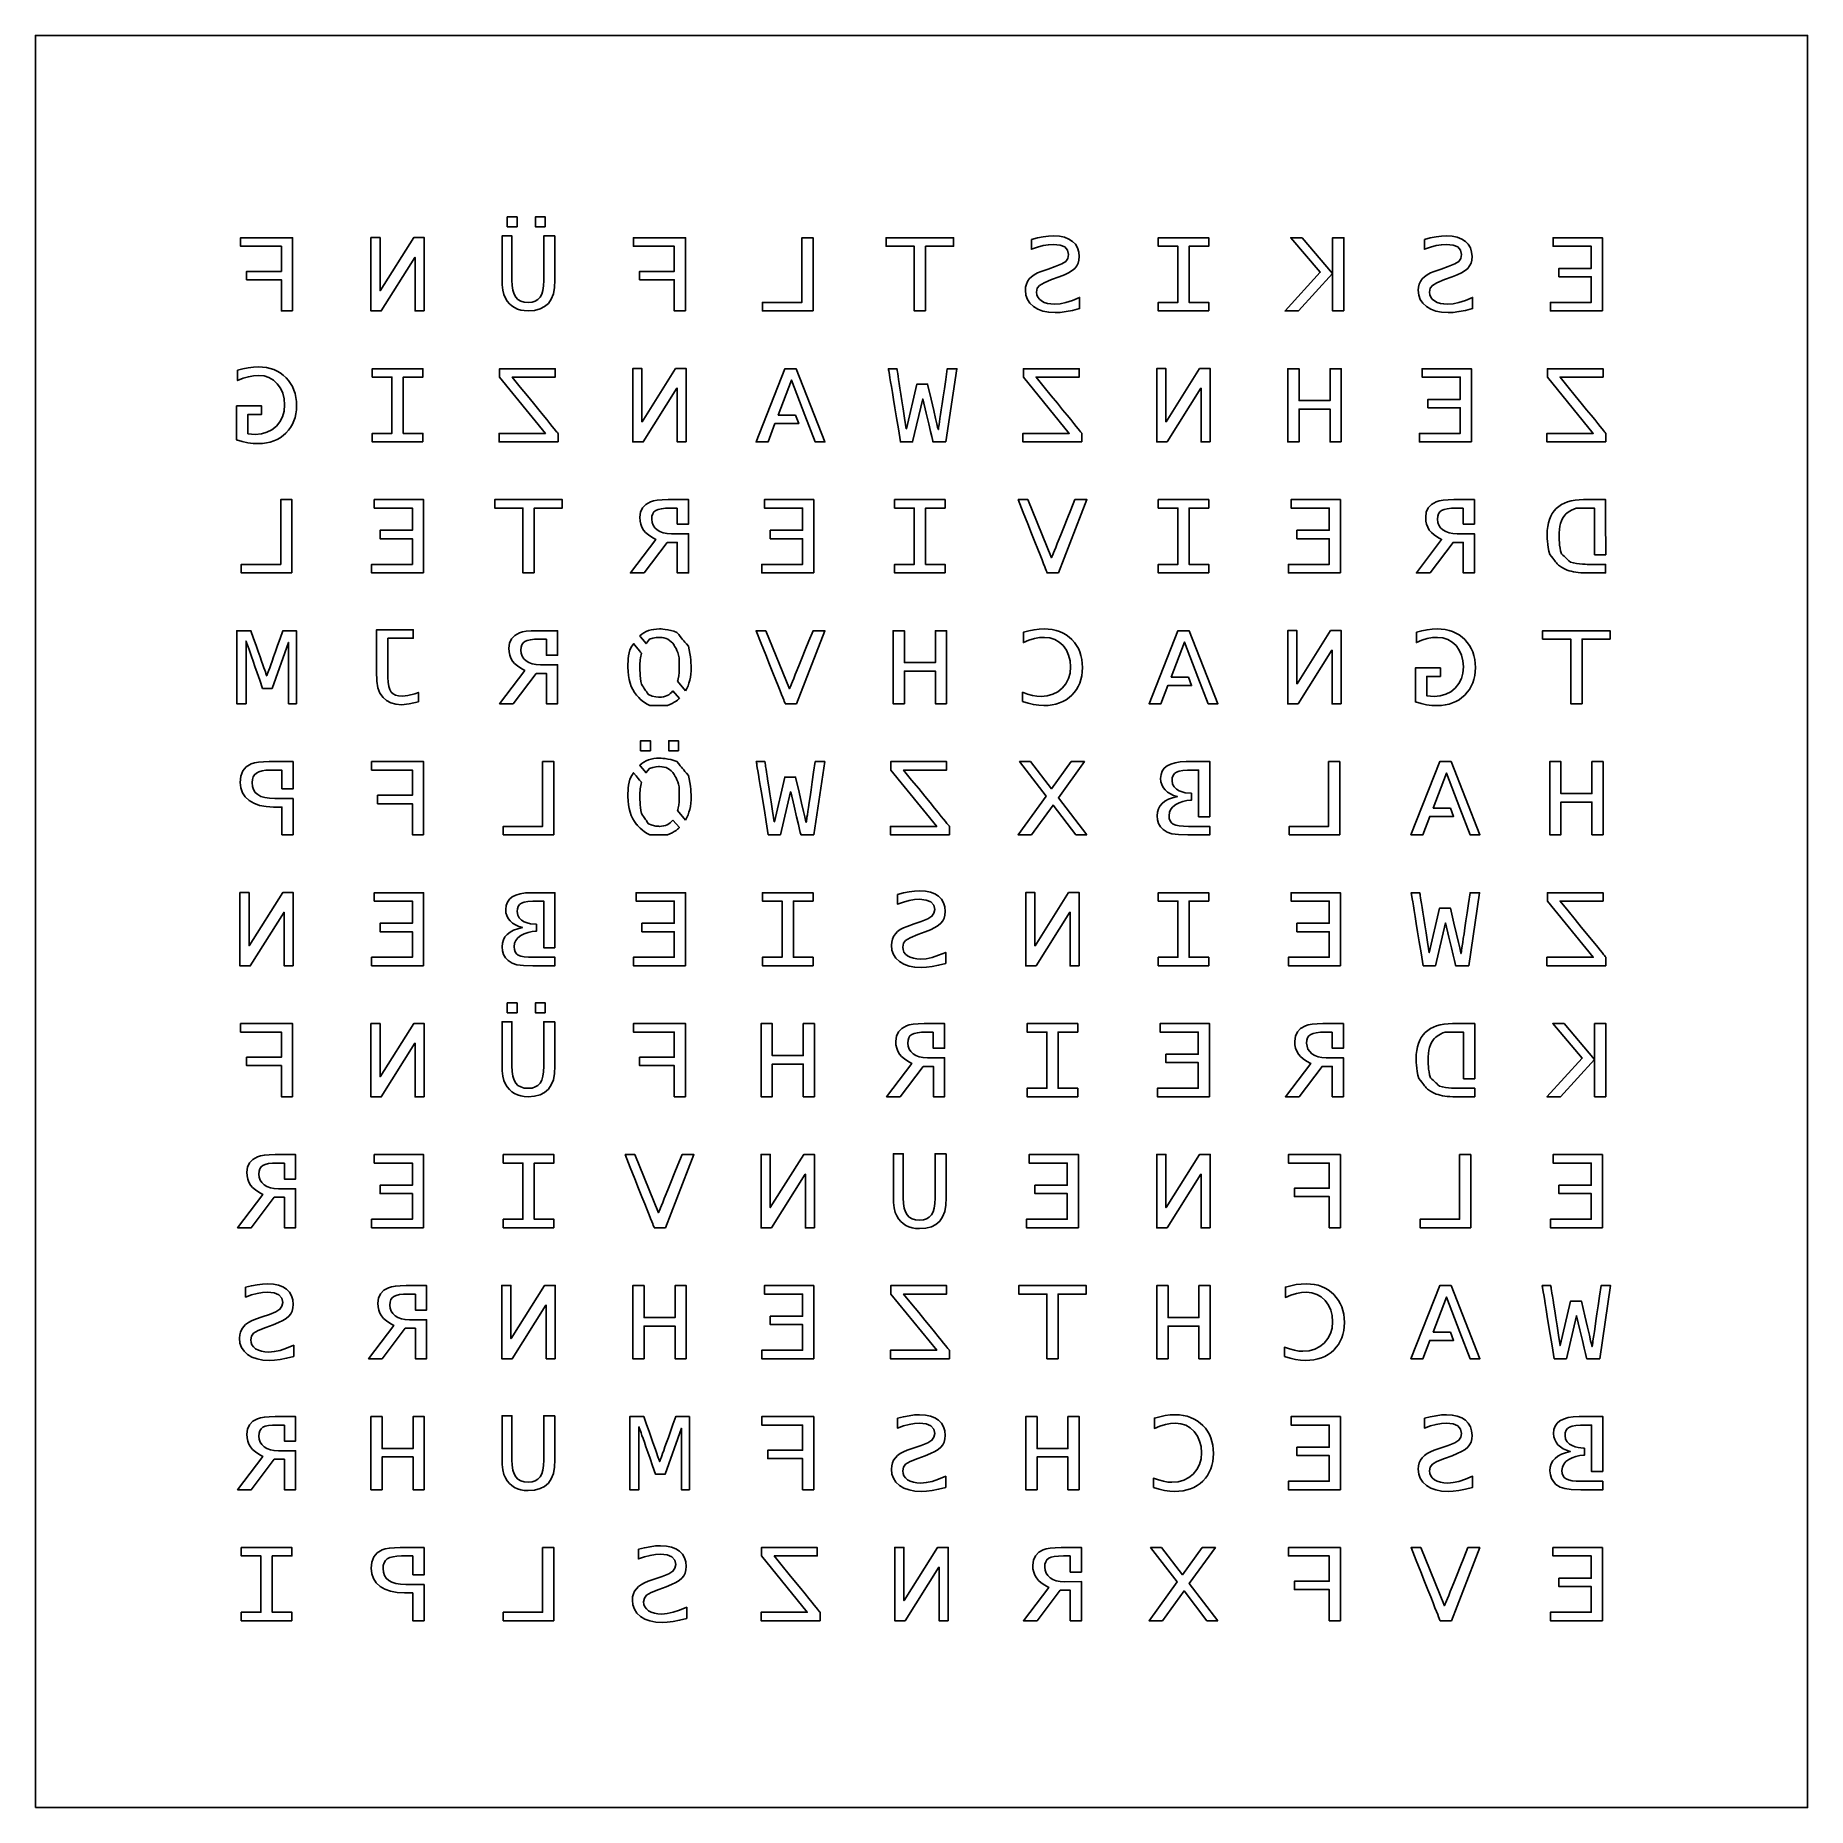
# Model space of a CAD drawing. Header units: millimetres. Extents: x 0 to 230, y -230 to 0.
import ezdxf

# ---------------------------------------------------------------- set-up
doc = ezdxf.new("R2010")
doc.units = ezdxf.units.MM
doc.layers.add('cutout', color=3, linetype='Continuous')

msp = doc.modelspace()

# ---------------------------------------------------------------- linework, layer by layer
msp.add_lwpolyline([(0, -230), (230, -230), (230, 0), (0, 0), (0, -230)])
at = {"layer": 'cutout'}
for points in [[(50.47, -35.76), (50.47, -26.24), (49.09, -26.24), (44.74, -33.14), (44.72, -33.14), (44.72, -26.24), (43.53, -26.24), (43.53, -35.76), (44.88, -35.76), (49.26, -28.8), (49.28, -28.8), (49.28, -35.76), (50.47, -35.76)], [(67.43, -26.02), (65.98, -26.02), (65.98, -31.79), (65.95, -32.49), (65.86, -33.09), (65.71, -33.58), (65.5, -33.97), (65.22, -34.27), (64.87, -34.48), (64.45, -34.61), (63.96, -34.65), (63.43, -34.61), (62.99, -34.48), (62.62, -34.27), (62.34, -33.97), (62.12, -33.58), (61.96, -33.08), (61.87, -32.47), (61.84, -31.75), (61.84, -26.02), (60.57, -26.02), (60.57, -31.54), (60.59, -32.36), (60.67, -33.07), (60.81, -33.64), (60.99, -34.1), (61.23, -34.48), (61.51, -34.82), (61.82, -35.1), (62.17, -35.33), (62.56, -35.51), (62.98, -35.64), (63.44, -35.72), (63.94, -35.75), (64.77, -35.68), (65.49, -35.5), (66.09, -35.19), (66.58, -34.77), (66.95, -34.21), (67.22, -33.53), (67.38, -32.71), (67.43, -31.77), (67.43, -26.02)], [(100.93, -35.75), (100.93, -26.25), (99.47, -26.25), (99.47, -34.65), (94.36, -34.65), (94.36, -35.75), (100.93, -35.75)], [(115.52, -35.75), (115.52, -27.35), (119.17, -27.35), (119.17, -26.25), (110.41, -26.25), (110.41, -27.35), (114.06, -27.35), (114.06, -35.75), (115.52, -35.75)], [(129.27, -26.48), (129.27, -27.74), (130.05, -27.47), (130.78, -27.28), (131.48, -27.16), (132.12, -27.12), (132.99, -27.2), (133.6, -27.45), (133.97, -27.87), (134.1, -28.45), (134, -28.94), (133.73, -29.32), (133.2, -29.65), (132.36, -30), (131.43, -30.32), (130.54, -30.63), (130.06, -30.82), (129.64, -31.05), (129.28, -31.31), (128.99, -31.6), (128.77, -31.92), (128.61, -32.28), (128.51, -32.66), (128.48, -33.08), (128.54, -33.71), (128.74, -34.27), (129.07, -34.76), (129.53, -35.19), (130.1, -35.53), (130.76, -35.78), (131.51, -35.93), (132.35, -35.98), (133.01, -35.94), (133.76, -35.84), (134.6, -35.68), (135.52, -35.45), (135.52, -34.01), (134.6, -34.39), (133.75, -34.66), (132.99, -34.82), (132.31, -34.88), (131.79, -34.85), (131.34, -34.77), (130.93, -34.64), (130.58, -34.45), (130.3, -34.22), (130.1, -33.96), (129.98, -33.65), (129.94, -33.31), (130.03, -32.82), (130.32, -32.45), (130.9, -32.1), (131.89, -31.69), (132.87, -31.34), (133.54, -31.06), (134.1, -30.79), (134.55, -30.51), (134.89, -30.23), (135.14, -29.92), (135.32, -29.56), (135.42, -29.16), (135.46, -28.71), (135.4, -28.11), (135.24, -27.57), (134.97, -27.11), (134.59, -26.73), (134.11, -26.42), (133.54, -26.2), (132.89, -26.07), (132.14, -26.02), (131.48, -26.05), (130.78, -26.14), (130.04, -26.28), (129.27, -26.48)], [(152.29, -35.75), (152.29, -34.65), (149.73, -34.65), (149.73, -27.35), (152.29, -27.35), (152.29, -26.25), (145.72, -26.25), (145.72, -27.35), (148.27, -27.35), (148.27, -34.65), (145.72, -34.65), (145.72, -35.75), (152.29, -35.75)], [(169.82, -35.75), (169.82, -26.25), (168.36, -26.25), (168.36, -30.91), (164.39, -26.25), (162.92, -26.25), (166.75, -30.73), (162.19, -35.75), (163.93, -35.75), (168.36, -30.91), (168.36, -35.75), (169.82, -35.75)], [(180.27, -26.48), (180.27, -27.74), (181.05, -27.47), (181.78, -27.28), (182.47, -27.16), (183.12, -27.12), (183.99, -27.2), (184.61, -27.45), (184.97, -27.87), (185.1, -28.45), (185.01, -28.94), (184.73, -29.32), (184.2, -29.65), (183.36, -30), (182.43, -30.32), (181.54, -30.63), (181.06, -30.82), (180.64, -31.05), (180.28, -31.31), (179.99, -31.6), (179.77, -31.92), (179.6, -32.28), (179.51, -32.66), (179.47, -33.08), (179.54, -33.71), (179.74, -34.27), (180.07, -34.76), (180.53, -35.19), (181.1, -35.53), (181.76, -35.78), (182.51, -35.93), (183.35, -35.98), (184.01, -35.94), (184.76, -35.84), (185.6, -35.68), (186.52, -35.45), (186.52, -34.01), (185.6, -34.39), (184.75, -34.66), (183.99, -34.82), (183.31, -34.88), (182.79, -34.85), (182.34, -34.77), (181.93, -34.64), (181.58, -34.45), (181.3, -34.22), (181.1, -33.96), (180.98, -33.65), (180.94, -33.31), (181.04, -32.82), (181.32, -32.45), (181.9, -32.1), (182.89, -31.69), (183.87, -31.34), (184.54, -31.06), (185.1, -30.79), (185.55, -30.51), (185.89, -30.23), (186.14, -29.92), (186.32, -29.56), (186.42, -29.16), (186.46, -28.71), (186.4, -28.11), (186.24, -27.57), (185.97, -27.11), (185.59, -26.73), (185.11, -26.42), (184.54, -26.2), (183.89, -26.07), (183.14, -26.02), (182.48, -26.05), (181.78, -26.14), (181.04, -26.28), (180.27, -26.48)], [(203.38, -35.75), (203.38, -26.25), (196.97, -26.25), (196.97, -27.35), (201.92, -27.35), (201.92, -30.23), (197.72, -30.23), (197.72, -31.32), (201.92, -31.32), (201.92, -34.65), (196.62, -34.65), (196.62, -35.75), (203.38, -35.75)], [(26.23, -43.45), (26.23, -44.8), (26.95, -44.5), (27.64, -44.29), (28.32, -44.16), (28.96, -44.12), (29.67, -44.19), (30.31, -44.39), (30.88, -44.73), (31.39, -45.2), (31.8, -45.78), (32.1, -46.43), (32.28, -47.15), (32.34, -47.95), (32.27, -48.75), (32.07, -49.48), (31.73, -50.13), (31.27, -50.71), (30.69, -51.18), (30.04, -51.51), (29.32, -51.72), (28.53, -51.78), (27.57, -51.69), (27.57, -49.19), (29.35, -49.19), (29.35, -48.09), (26.11, -48.09), (26.11, -52.5), (26.84, -52.71), (27.56, -52.86), (28.25, -52.94), (28.93, -52.97), (29.47, -52.95), (29.98, -52.89), (30.46, -52.78), (30.93, -52.63), (31.36, -52.44), (31.77, -52.21), (32.15, -51.93), (32.51, -51.61), (32.84, -51.25), (33.11, -50.87), (33.35, -50.46), (33.55, -50.03), (33.7, -49.57), (33.81, -49.09), (33.87, -48.58), (33.89, -48.05), (33.87, -47.5), (33.81, -46.98), (33.7, -46.49), (33.55, -46.02), (33.35, -45.58), (33.12, -45.16), (32.84, -44.78), (32.52, -44.42), (32.16, -44.09), (31.78, -43.81), (31.36, -43.57), (30.93, -43.37), (30.47, -43.22), (29.98, -43.11), (29.46, -43.05), (28.92, -43.03), (28.28, -43.05), (27.62, -43.13), (26.93, -43.27), (26.23, -43.45)], [(50.29, -52.75), (50.29, -51.65), (47.73, -51.65), (47.73, -44.35), (50.29, -44.35), (50.29, -43.25), (43.72, -43.25), (43.72, -44.35), (46.27, -44.35), (46.27, -51.65), (43.72, -51.65), (43.72, -52.75), (50.29, -52.75)], [(84.47, -52.76), (84.47, -43.24), (83.09, -43.24), (78.74, -50.14), (78.72, -50.14), (78.72, -43.24), (77.53, -43.24), (77.53, -52.76), (78.88, -52.76), (83.26, -45.8), (83.29, -45.8), (83.29, -52.76), (84.47, -52.76)], [(98.64, -49.28), (99.06, -50.37), (97.72, -50.37), (95.97, -50.37), (95.08, -52.75), (93.53, -52.75), (97.27, -43.25), (98.73, -43.25), (102.47, -52.75), (101.22, -52.75), (99.87, -49.28), (98.14, -44.74), (96.41, -49.28), (97.73, -49.28), (98.64, -49.28)], [(152.47, -52.76), (152.47, -43.24), (151.09, -43.24), (146.74, -50.14), (146.72, -50.14), (146.72, -43.24), (145.53, -43.24), (145.53, -52.76), (146.88, -52.76), (151.26, -45.8), (151.28, -45.8), (151.28, -52.76), (152.47, -52.76)], [(169.47, -52.75), (169.47, -43.25), (168.02, -43.25), (168.02, -47.4), (164, -47.4), (164, -43.25), (162.53, -43.25), (162.53, -52.75), (164, -52.75), (164, -48.5), (168.02, -48.5), (168.02, -52.75), (169.47, -52.75)], [(186.38, -52.75), (186.38, -43.25), (179.96, -43.25), (179.96, -44.35), (184.92, -44.35), (184.92, -47.23), (180.72, -47.23), (180.72, -48.32), (184.92, -48.32), (184.92, -51.65), (179.62, -51.65), (179.62, -52.75), (186.38, -52.75)], [(33.29, -69.75), (33.29, -60.25), (31.83, -60.25), (31.83, -68.65), (26.72, -68.65), (26.72, -69.75), (33.29, -69.75)], [(50.38, -69.75), (50.38, -60.25), (43.97, -60.25), (43.97, -61.35), (48.92, -61.35), (48.92, -64.23), (44.72, -64.23), (44.72, -65.32), (48.92, -65.32), (48.92, -68.65), (43.62, -68.65), (43.62, -69.75), (50.38, -69.75)], [(64.73, -69.75), (64.73, -61.35), (68.38, -61.35), (68.38, -60.25), (59.62, -60.25), (59.62, -61.35), (63.27, -61.35), (63.27, -69.75), (64.73, -69.75)], [(83.31, -61.35), (83.31, -63.43), (84.76, -63.43), (84.77, -60.25), (82.11, -60.25), (81.35, -60.27), (80.71, -60.32), (80.2, -60.41), (79.81, -60.53), (79.21, -60.87), (78.78, -61.32), (78.52, -61.87), (78.44, -62.54), (78.47, -63.02), (78.56, -63.45), (78.71, -63.84), (78.91, -64.2), (79.19, -64.52), (79.55, -64.83), (79.99, -65.13), (80.51, -65.42), (77.23, -69.75), (79, -69.75), (82, -65.8), (83.31, -65.8), (83.31, -69.75), (84.77, -69.75), (84.77, -64.68), (82.54, -64.69), (81.98, -64.66), (81.49, -64.56), (81.05, -64.4), (80.68, -64.18), (80.38, -63.89), (80.16, -63.57), (80.03, -63.2), (79.99, -62.78), (80.02, -62.4), (80.12, -62.09), (80.28, -61.84), (80.51, -61.65), (80.82, -61.52), (81.24, -61.43), (81.77, -61.37), (82.41, -61.35), (83.31, -61.35)], [(101.02, -69.75), (101.02, -60.25), (94.61, -60.25), (94.61, -61.35), (99.56, -61.35), (99.56, -64.23), (95.36, -64.23), (95.36, -65.32), (99.56, -65.32), (99.56, -68.65), (94.27, -68.65), (94.27, -69.75), (101.02, -69.75)], [(118.07, -69.75), (118.07, -68.65), (115.52, -68.65), (115.52, -61.35), (118.07, -61.35), (118.07, -60.25), (111.5, -60.25), (111.5, -61.35), (114.06, -61.35), (114.06, -68.65), (111.5, -68.65), (111.5, -69.75), (118.07, -69.75)], [(152.29, -69.75), (152.29, -68.65), (149.73, -68.65), (149.73, -61.35), (152.29, -61.35), (152.29, -60.25), (145.72, -60.25), (145.72, -61.35), (148.27, -61.35), (148.27, -68.65), (145.72, -68.65), (145.72, -69.75), (152.29, -69.75)], [(169.38, -69.75), (169.38, -60.25), (162.97, -60.25), (162.97, -61.35), (167.92, -61.35), (167.92, -64.23), (163.72, -64.23), (163.72, -65.32), (167.92, -65.32), (167.92, -68.65), (162.63, -68.65), (162.63, -69.75), (169.38, -69.75)], [(185.31, -61.35), (185.31, -63.43), (186.76, -63.43), (186.77, -60.25), (184.11, -60.25), (183.35, -60.27), (182.71, -60.32), (182.2, -60.41), (181.81, -60.53), (181.21, -60.87), (180.78, -61.32), (180.52, -61.87), (180.44, -62.54), (180.47, -63.02), (180.56, -63.45), (180.7, -63.84), (180.91, -64.2), (181.19, -64.52), (181.55, -64.83), (181.99, -65.13), (182.51, -65.42), (179.23, -69.75), (181, -69.75), (183.99, -65.8), (185.31, -65.8), (185.31, -69.75), (186.77, -69.75), (186.77, -64.68), (184.54, -64.69), (183.98, -64.66), (183.49, -64.56), (183.05, -64.4), (182.68, -64.18), (182.38, -63.89), (182.16, -63.57), (182.03, -63.2), (181.99, -62.78), (182.02, -62.4), (182.12, -62.09), (182.28, -61.84), (182.51, -61.65), (182.82, -61.52), (183.24, -61.43), (183.77, -61.37), (184.42, -61.35), (185.31, -61.35)], [(49.71, -86.5), (49.71, -85.27), (49.23, -85.43), (48.32, -85.68), (47.62, -85.76), (47.14, -85.73), (46.73, -85.63), (46.41, -85.46), (46.16, -85.22), (45.98, -84.9), (45.85, -84.48), (45.77, -83.95), (45.74, -83.32), (45.74, -78.24), (49.03, -78.24), (49.03, -77.14), (44.28, -77.14), (44.28, -82.54), (44.33, -83.8), (44.46, -84.69), (44.7, -85.35), (45.11, -85.92), (45.57, -86.33), (46.13, -86.62), (46.78, -86.8), (47.52, -86.86), (48.49, -86.77), (49.71, -86.5)], [(66.31, -78.35), (66.31, -80.44), (67.76, -80.44), (67.77, -77.26), (65.11, -77.26), (64.35, -77.27), (63.71, -77.32), (63.2, -77.41), (62.81, -77.53), (62.21, -77.87), (61.78, -78.32), (61.52, -78.88), (61.44, -79.54), (61.47, -80.02), (61.56, -80.45), (61.71, -80.84), (61.91, -81.2), (62.19, -81.52), (62.55, -81.83), (62.99, -82.14), (63.51, -82.43), (60.23, -86.74), (62, -86.74), (65, -82.8), (66.31, -82.8), (66.31, -86.74), (67.77, -86.74), (67.77, -81.68), (65.54, -81.69), (64.98, -81.66), (64.49, -81.57), (64.05, -81.4), (63.68, -81.17), (63.38, -80.89), (63.16, -80.57), (63.03, -80.19), (62.99, -79.78), (63.02, -79.4), (63.12, -79.09), (63.28, -78.84), (63.51, -78.65), (63.82, -78.52), (64.24, -78.43), (64.78, -78.37), (65.42, -78.35), (66.31, -78.35)], [(118.26, -86.74), (118.26, -77.26), (116.8, -77.26), (116.8, -81.4), (112.78, -81.4), (112.78, -77.26), (111.32, -77.26), (111.32, -86.74), (112.78, -86.74), (112.78, -82.5), (116.8, -82.5), (116.8, -86.74), (118.26, -86.74)], [(128.11, -86.45), (128.83, -86.68), (129.53, -86.84), (130.21, -86.94), (130.87, -86.97), (131.42, -86.95), (131.94, -86.89), (132.44, -86.78), (132.91, -86.64), (133.35, -86.44), (133.76, -86.21), (134.15, -85.94), (134.51, -85.62), (134.83, -85.26), (135.12, -84.89), (135.35, -84.48), (135.55, -84.05), (135.7, -83.59), (135.81, -83.1), (135.87, -82.59), (135.89, -82.05), (135.87, -81.5), (135.81, -80.98), (135.7, -80.49), (135.55, -80.02), (135.36, -79.58), (135.12, -79.16), (134.84, -78.78), (134.52, -78.42), (134.16, -78.09), (133.78, -77.81), (133.37, -77.57), (132.93, -77.37), (132.47, -77.22), (131.98, -77.11), (131.46, -77.05), (130.92, -77.03), (130.28, -77.05), (129.62, -77.13), (128.94, -77.27), (128.23, -77.46), (128.23, -78.79), (128.95, -78.5), (129.65, -78.29), (130.32, -78.16), (130.97, -78.12), (131.67, -78.19), (132.31, -78.39), (132.88, -78.73), (133.39, -79.2), (133.81, -79.78), (134.1, -80.43), (134.28, -81.15), (134.34, -81.95), (134.28, -82.76), (134.07, -83.48), (133.74, -84.14), (133.27, -84.71), (132.7, -85.18), (132.04, -85.51), (131.32, -85.72), (130.51, -85.78), (129.98, -85.75), (129.4, -85.65), (128.77, -85.49), (128.11, -85.25), (128.11, -86.45)], [(149.64, -83.28), (150.06, -84.37), (148.72, -84.37), (146.97, -84.37), (146.08, -86.74), (144.53, -86.74), (148.27, -77.26), (149.73, -77.26), (153.47, -86.74), (152.21, -86.74), (150.87, -83.28), (149.14, -78.74), (147.41, -83.28), (148.73, -83.28), (149.64, -83.28)], [(169.47, -86.76), (169.47, -77.24), (168.09, -77.24), (163.74, -84.14), (163.72, -84.14), (163.72, -77.24), (162.53, -77.24), (162.53, -86.76), (163.88, -86.76), (168.26, -79.8), (168.29, -79.8), (168.29, -86.76), (169.47, -86.76)], [(179.23, -77.46), (179.23, -78.79), (179.95, -78.5), (180.64, -78.29), (181.32, -78.16), (181.96, -78.12), (182.67, -78.19), (183.31, -78.39), (183.88, -78.73), (184.39, -79.2), (184.8, -79.78), (185.1, -80.43), (185.28, -81.15), (185.34, -81.95), (185.27, -82.75), (185.07, -83.48), (184.73, -84.13), (184.27, -84.71), (183.69, -85.18), (183.04, -85.51), (182.32, -85.72), (181.53, -85.78), (180.57, -85.69), (180.57, -83.19), (182.35, -83.19), (182.35, -82.09), (179.11, -82.09), (179.11, -86.5), (179.84, -86.71), (180.56, -86.86), (181.25, -86.95), (181.93, -86.97), (182.47, -86.95), (182.98, -86.89), (183.47, -86.78), (183.93, -86.63), (184.36, -86.44), (184.77, -86.21), (185.15, -85.93), (185.51, -85.61), (185.84, -85.25), (186.11, -84.87), (186.35, -84.47), (186.55, -84.03), (186.7, -83.58), (186.8, -83.09), (186.87, -82.58), (186.89, -82.05), (186.87, -81.5), (186.8, -80.98), (186.7, -80.49), (186.55, -80.02), (186.35, -79.58), (186.11, -79.16), (185.84, -78.78), (185.51, -78.42), (185.16, -78.09), (184.77, -77.81), (184.36, -77.57), (183.93, -77.37), (183.47, -77.22), (182.98, -77.11), (182.46, -77.05), (181.92, -77.03), (181.28, -77.05), (180.62, -77.13), (179.93, -77.27), (179.23, -77.46)], [(200.73, -86.74), (200.73, -78.35), (204.38, -78.35), (204.38, -77.26), (195.62, -77.26), (195.62, -78.35), (199.27, -78.35), (199.27, -86.74), (200.73, -86.74)], [(31.97, -97.8), (31.97, -95.35), (30.53, -95.35), (29.92, -95.37), (29.41, -95.44), (29, -95.56), (28.67, -95.73), (28.43, -95.95), (28.25, -96.23), (28.15, -96.57), (28.11, -96.98), (28.16, -97.46), (28.3, -97.88), (28.53, -98.24), (28.85, -98.53), (29.27, -98.76), (29.78, -98.92), (30.37, -99.01), (31.07, -99.05), (33.44, -99.05), (33.44, -103.75), (31.98, -103.75), (31.98, -100.14), (30.91, -100.14), (29.95, -100.09), (29.1, -99.93), (28.36, -99.66), (27.72, -99.29), (27.22, -98.82), (26.86, -98.28), (26.64, -97.65), (26.57, -96.95), (26.65, -96.13), (26.92, -95.46), (27.37, -94.93), (28, -94.55), (28.41, -94.42), (28.94, -94.33), (29.59, -94.27), (30.35, -94.25), (33.44, -94.25), (33.44, -97.8), (31.97, -97.8)], [(67.29, -103.75), (67.29, -94.25), (65.83, -94.25), (65.83, -102.65), (60.72, -102.65), (60.72, -103.75), (67.29, -103.75)], [(136.47, -103.75), (132.76, -98.93), (136.15, -94.25), (134.43, -94.25), (131.87, -97.78), (129.14, -94.25), (127.73, -94.25), (131.18, -98.72), (127.53, -103.75), (129.27, -103.75), (132.07, -99.88), (135.05, -103.75), (136.47, -103.75)], [(152.42, -101.4), (150.97, -101.4), (150.97, -95.35), (150.29, -95.35), (149.54, -95.37), (148.92, -95.42), (148.44, -95.51), (148.09, -95.63), (147.84, -95.8), (147.66, -96.04), (147.55, -96.35), (147.52, -96.72), (147.59, -97.17), (147.79, -97.53), (148.09, -97.82), (148.45, -98.03), (148.84, -98.19), (149.24, -98.29), (149.95, -98.36), (150.03, -98.36), (150.03, -99.27), (149.92, -99.27), (149.45, -99.31), (148.93, -99.43), (148.43, -99.6), (148.02, -99.81), (147.63, -100.1), (147.35, -100.44), (147.18, -100.83), (147.13, -101.27), (147.16, -101.63), (147.26, -101.93), (147.43, -102.18), (147.67, -102.35), (148, -102.48), (148.44, -102.58), (148.99, -102.63), (149.66, -102.65), (152.42, -102.65), (152.43, -103.75), (149.57, -103.75), (148.34, -103.71), (147.5, -103.61), (146.89, -103.4), (146.35, -103.05), (146.01, -102.7), (145.77, -102.29), (145.62, -101.82), (145.57, -101.29), (145.61, -100.82), (145.74, -100.39), (145.94, -100.01), (146.23, -99.68), (146.6, -99.39), (147.06, -99.14), (147.59, -98.94), (148.21, -98.78), (147.72, -98.63), (147.3, -98.43), (146.92, -98.2), (146.61, -97.91), (146.36, -97.59), (146.18, -97.24), (146.07, -96.87), (146.04, -96.46), (146.09, -95.94), (146.24, -95.49), (146.51, -95.12), (146.87, -94.81), (147.34, -94.56), (147.91, -94.39), (148.59, -94.29), (149.37, -94.25), (152.43, -94.25), (152.42, -97.12), (152.42, -101.4)], [(169.29, -103.75), (169.29, -94.25), (167.83, -94.25), (167.83, -102.65), (162.72, -102.65), (162.72, -103.75), (169.29, -103.75)], [(183.64, -100.28), (184.06, -101.37), (182.72, -101.37), (180.97, -101.37), (180.08, -103.75), (178.53, -103.75), (182.27, -94.25), (183.73, -94.25), (187.47, -103.75), (186.21, -103.75), (184.87, -100.28), (183.14, -95.74), (181.41, -100.28), (182.73, -100.28), (183.64, -100.28)], [(203.47, -103.75), (203.47, -94.25), (202.01, -94.25), (202.01, -98.4), (198, -98.4), (198, -94.25), (196.53, -94.25), (196.53, -103.75), (198, -103.75), (198, -99.5), (202.01, -99.5), (202.01, -103.75), (203.47, -103.75)], [(33.47, -120.76), (33.47, -111.24), (32.09, -111.24), (27.74, -118.14), (27.72, -118.14), (27.72, -111.24), (26.53, -111.24), (26.53, -120.76), (27.88, -120.76), (32.26, -113.81), (32.29, -113.81), (32.29, -120.76), (33.47, -120.76)], [(50.38, -120.75), (50.38, -111.26), (43.97, -111.26), (43.97, -112.35), (48.92, -112.35), (48.92, -115.23), (44.72, -115.23), (44.72, -116.32), (48.92, -116.32), (48.92, -119.65), (43.62, -119.65), (43.62, -120.75), (50.38, -120.75)], [(67.43, -118.41), (65.97, -118.41), (65.97, -112.35), (65.29, -112.35), (64.54, -112.37), (63.92, -112.42), (63.44, -112.51), (63.09, -112.63), (62.84, -112.81), (62.66, -113.04), (62.55, -113.35), (62.52, -113.72), (62.59, -114.17), (62.79, -114.53), (63.09, -114.82), (63.45, -115.03), (63.84, -115.19), (64.24, -115.29), (64.94, -115.36), (65.03, -115.36), (65.03, -116.27), (64.92, -116.27), (64.45, -116.31), (63.93, -116.43), (63.43, -116.61), (63.01, -116.81), (62.62, -117.1), (62.35, -117.45), (62.18, -117.83), (62.12, -118.27), (62.16, -118.63), (62.26, -118.94), (62.43, -119.18), (62.67, -119.35), (63, -119.48), (63.44, -119.58), (63.99, -119.63), (64.65, -119.65), (67.43, -119.65), (67.43, -120.75), (64.57, -120.75), (63.33, -120.71), (62.5, -120.61), (61.89, -120.4), (61.35, -120.05), (61.01, -119.7), (60.77, -119.29), (60.62, -118.82), (60.57, -118.29), (60.61, -117.82), (60.74, -117.4), (60.94, -117.01), (61.23, -116.68), (61.6, -116.39), (62.06, -116.14), (62.59, -115.94), (63.21, -115.78), (62.72, -115.63), (62.3, -115.44), (61.92, -115.2), (61.61, -114.91), (61.36, -114.59), (61.18, -114.24), (61.07, -113.87), (61.04, -113.46), (61.09, -112.94), (61.25, -112.5), (61.51, -112.12), (61.87, -111.81), (62.34, -111.57), (62.91, -111.39), (63.59, -111.29), (64.37, -111.26), (67.43, -111.26), (67.43, -114.12), (67.43, -118.41)], [(84.38, -120.75), (84.38, -111.26), (77.96, -111.26), (77.96, -112.35), (82.92, -112.35), (82.92, -115.23), (78.72, -115.23), (78.72, -116.32), (82.92, -116.32), (82.92, -119.65), (77.62, -119.65), (77.62, -120.75), (84.38, -120.75)], [(100.93, -120.75), (100.93, -119.65), (98.38, -119.65), (98.38, -112.35), (100.93, -112.35), (100.93, -111.26), (94.36, -111.26), (94.36, -112.35), (96.91, -112.35), (96.91, -119.65), (94.36, -119.65), (94.36, -120.75), (100.93, -120.75)], [(111.88, -111.48), (111.88, -112.74), (112.66, -112.47), (113.4, -112.28), (114.09, -112.16), (114.74, -112.12), (115.6, -112.21), (116.22, -112.46), (116.59, -112.87), (116.72, -113.45), (116.62, -113.94), (116.35, -114.32), (115.82, -114.66), (114.97, -115), (114.04, -115.32), (113.16, -115.63), (112.67, -115.82), (112.25, -116.05), (111.9, -116.31), (111.61, -116.6), (111.38, -116.93), (111.22, -117.28), (111.13, -117.67), (111.09, -118.08), (111.16, -118.71), (111.36, -119.27), (111.69, -119.76), (112.15, -120.19), (112.72, -120.53), (113.38, -120.78), (114.13, -120.93), (114.97, -120.97), (115.63, -120.94), (116.37, -120.84), (117.21, -120.68), (118.14, -120.45), (118.14, -119.01), (117.21, -119.39), (116.37, -119.66), (115.61, -119.83), (114.93, -119.88), (114.41, -119.85), (113.95, -119.78), (113.55, -119.64), (113.2, -119.46), (112.92, -119.22), (112.72, -118.96), (112.6, -118.65), (112.56, -118.31), (112.65, -117.82), (112.94, -117.45), (113.52, -117.1), (114.51, -116.69), (115.49, -116.34), (116.16, -116.07), (116.72, -115.79), (117.17, -115.51), (117.51, -115.23), (117.76, -114.92), (117.93, -114.56), (118.04, -114.16), (118.08, -113.71), (118.02, -113.11), (117.86, -112.58), (117.59, -112.12), (117.21, -111.73), (116.73, -111.42), (116.16, -111.2), (115.5, -111.07), (114.76, -111.03), (114.1, -111.06), (113.4, -111.14), (112.66, -111.28), (111.88, -111.48)], [(135.47, -120.76), (135.47, -111.24), (134.09, -111.24), (129.74, -118.14), (129.72, -118.14), (129.72, -111.24), (128.53, -111.24), (128.53, -120.76), (129.88, -120.76), (134.26, -113.81), (134.28, -113.81), (134.28, -120.76), (135.47, -120.76)], [(152.29, -120.75), (152.29, -119.65), (149.73, -119.65), (149.73, -112.35), (152.29, -112.35), (152.29, -111.26), (145.72, -111.26), (145.72, -112.35), (148.27, -112.35), (148.27, -119.65), (145.72, -119.65), (145.72, -120.75), (152.29, -120.75)], [(169.38, -120.75), (169.38, -111.26), (162.97, -111.26), (162.97, -112.35), (167.92, -112.35), (167.92, -115.23), (163.72, -115.23), (163.72, -116.32), (167.92, -116.32), (167.92, -119.65), (162.63, -119.65), (162.63, -120.75), (169.38, -120.75)], [(50.47, -137.76), (50.47, -128.24), (49.09, -128.24), (44.74, -135.14), (44.72, -135.14), (44.72, -128.24), (43.53, -128.24), (43.53, -137.76), (44.88, -137.76), (49.26, -130.8), (49.28, -130.8), (49.28, -137.76), (50.47, -137.76)], [(67.43, -128.02), (65.98, -128.02), (65.98, -133.79), (65.95, -134.49), (65.86, -135.09), (65.71, -135.58), (65.5, -135.97), (65.22, -136.27), (64.87, -136.48), (64.45, -136.61), (63.96, -136.65), (63.43, -136.61), (62.99, -136.48), (62.62, -136.27), (62.34, -135.97), (62.12, -135.58), (61.96, -135.08), (61.87, -134.47), (61.84, -133.75), (61.84, -128.02), (60.57, -128.02), (60.57, -133.54), (60.59, -134.37), (60.67, -135.07), (60.81, -135.65), (60.99, -136.1), (61.23, -136.48), (61.51, -136.82), (61.82, -137.1), (62.17, -137.33), (62.56, -137.51), (62.98, -137.64), (63.44, -137.72), (63.94, -137.75), (64.77, -137.68), (65.49, -137.5), (66.09, -137.2), (66.58, -136.77), (66.95, -136.22), (67.22, -135.53), (67.38, -134.72), (67.43, -133.77), (67.43, -128.02)], [(101.11, -137.75), (101.11, -128.25), (99.66, -128.25), (99.66, -132.4), (95.64, -132.4), (95.64, -128.25), (94.17, -128.25), (94.17, -137.75), (95.64, -137.75), (95.64, -133.5), (99.66, -133.5), (99.66, -137.75), (101.11, -137.75)], [(116.53, -129.35), (116.53, -131.44), (117.99, -131.44), (117.99, -128.25), (115.34, -128.25), (114.57, -128.27), (113.93, -128.32), (113.42, -128.41), (113.04, -128.53), (112.44, -128.87), (112.01, -129.32), (111.75, -129.88), (111.66, -130.54), (111.69, -131.02), (111.78, -131.45), (111.93, -131.84), (112.14, -132.2), (112.42, -132.52), (112.78, -132.83), (113.21, -133.14), (113.73, -133.43), (110.46, -137.75), (112.23, -137.75), (115.22, -133.8), (116.54, -133.8), (116.54, -137.75), (117.99, -137.75), (117.99, -132.68), (115.77, -132.69), (115.21, -132.66), (114.71, -132.57), (114.28, -132.4), (113.9, -132.18), (113.6, -131.89), (113.39, -131.57), (113.26, -131.2), (113.21, -130.78), (113.25, -130.4), (113.34, -130.09), (113.5, -129.84), (113.73, -129.66), (114.05, -129.52), (114.47, -129.43), (115, -129.37), (115.64, -129.35), (116.53, -129.35)], [(135.29, -137.75), (135.29, -136.65), (132.73, -136.65), (132.73, -129.35), (135.29, -129.35), (135.29, -128.25), (128.71, -128.25), (128.71, -129.35), (131.27, -129.35), (131.27, -136.65), (128.71, -136.65), (128.71, -137.75), (135.29, -137.75)], [(152.38, -137.75), (152.38, -128.25), (145.97, -128.25), (145.97, -129.35), (150.92, -129.35), (150.92, -132.23), (146.72, -132.23), (146.72, -133.32), (150.92, -133.32), (150.92, -136.65), (145.63, -136.65), (145.63, -137.75), (152.38, -137.75)], [(168.31, -129.35), (168.31, -131.44), (169.77, -131.44), (169.77, -128.25), (167.11, -128.25), (166.35, -128.27), (165.71, -128.32), (165.2, -128.41), (164.82, -128.53), (164.21, -128.87), (163.78, -129.32), (163.53, -129.88), (163.44, -130.54), (163.47, -131.02), (163.56, -131.45), (163.71, -131.84), (163.92, -132.2), (164.19, -132.52), (164.55, -132.83), (164.99, -133.14), (165.51, -133.43), (162.24, -137.75), (164, -137.75), (167, -133.8), (168.31, -133.8), (168.31, -137.75), (169.77, -137.75), (169.77, -132.68), (167.54, -132.69), (166.98, -132.66), (166.49, -132.57), (166.05, -132.4), (165.68, -132.18), (165.38, -131.89), (165.16, -131.57), (165.04, -131.2), (164.99, -130.78), (165.02, -130.4), (165.12, -130.09), (165.28, -129.84), (165.51, -129.66), (165.82, -129.52), (166.24, -129.43), (166.78, -129.37), (167.42, -129.35), (168.31, -129.35)], [(203.82, -137.75), (203.82, -128.25), (202.36, -128.25), (202.36, -132.91), (198.39, -128.25), (196.92, -128.25), (200.75, -132.73), (196.18, -137.75), (197.93, -137.75), (202.36, -132.91), (202.36, -137.75), (203.82, -137.75)], [(32.31, -146.35), (32.31, -148.44), (33.76, -148.44), (33.77, -145.25), (31.11, -145.25), (30.35, -145.27), (29.71, -145.32), (29.2, -145.41), (28.81, -145.53), (28.21, -145.87), (27.78, -146.32), (27.52, -146.88), (27.44, -147.54), (27.47, -148.02), (27.56, -148.45), (27.7, -148.84), (27.91, -149.2), (28.19, -149.52), (28.55, -149.84), (28.99, -150.14), (29.51, -150.43), (26.23, -154.75), (28, -154.75), (31, -150.8), (32.31, -150.8), (32.31, -154.75), (33.77, -154.75), (33.77, -149.68), (31.54, -149.69), (30.98, -149.66), (30.49, -149.57), (30.05, -149.4), (29.68, -149.18), (29.38, -148.89), (29.16, -148.57), (29.03, -148.2), (28.99, -147.78), (29.02, -147.4), (29.12, -147.09), (29.28, -146.84), (29.51, -146.65), (29.82, -146.52), (30.24, -146.43), (30.78, -146.37), (31.42, -146.35), (32.31, -146.35)], [(50.38, -154.75), (50.38, -145.25), (43.97, -145.25), (43.97, -146.35), (48.92, -146.35), (48.92, -149.23), (44.72, -149.23), (44.72, -150.32), (48.92, -150.32), (48.92, -153.65), (43.62, -153.65), (43.62, -154.75), (50.38, -154.75)], [(67.29, -154.75), (67.29, -153.65), (64.73, -153.65), (64.73, -146.35), (67.29, -146.35), (67.29, -145.25), (60.72, -145.25), (60.72, -146.35), (63.27, -146.35), (63.27, -153.65), (60.72, -153.65), (60.72, -154.75), (67.29, -154.75)], [(101.11, -154.76), (101.11, -145.24), (99.74, -145.24), (95.38, -152.14), (95.37, -152.14), (95.37, -145.24), (94.17, -145.24), (94.17, -154.76), (95.52, -154.76), (99.91, -147.8), (99.93, -147.8), (99.93, -154.76), (101.11, -154.76)], [(118.22, -145.14), (116.77, -145.14), (116.77, -150.9), (116.74, -151.6), (116.65, -152.2), (116.5, -152.7), (116.29, -153.09), (116.01, -153.38), (115.66, -153.6), (115.24, -153.72), (114.75, -153.76), (114.22, -153.72), (113.78, -153.6), (113.41, -153.38), (113.13, -153.09), (112.91, -152.69), (112.75, -152.19), (112.66, -151.58), (112.63, -150.87), (112.63, -145.14), (111.36, -145.14), (111.36, -150.65), (111.38, -151.48), (111.46, -152.18), (111.6, -152.76), (111.78, -153.21), (112.02, -153.6), (112.3, -153.93), (112.61, -154.21), (112.97, -154.45), (113.35, -154.63), (113.78, -154.76), (114.24, -154.83), (114.73, -154.86), (115.56, -154.8), (116.28, -154.61), (116.88, -154.31), (117.37, -153.88), (117.74, -153.33), (118.01, -152.64), (118.17, -151.83), (118.22, -150.88), (118.22, -145.14)], [(135.38, -154.75), (135.38, -145.25), (128.96, -145.25), (128.96, -146.35), (133.92, -146.35), (133.92, -149.23), (129.72, -149.23), (129.72, -150.32), (133.92, -150.32), (133.92, -153.65), (128.62, -153.65), (128.62, -154.75), (135.38, -154.75)], [(152.47, -154.76), (152.47, -145.24), (151.09, -145.24), (146.74, -152.14), (146.72, -152.14), (146.72, -145.24), (145.53, -145.24), (145.53, -154.76), (146.88, -154.76), (151.26, -147.8), (151.28, -147.8), (151.28, -154.76), (152.47, -154.76)], [(186.28, -154.75), (186.28, -145.25), (184.83, -145.25), (184.83, -153.65), (179.72, -153.65), (179.72, -154.75), (186.28, -154.75)], [(203.38, -154.75), (203.38, -145.25), (196.97, -145.25), (196.97, -146.35), (201.92, -146.35), (201.92, -149.23), (197.72, -149.23), (197.72, -150.32), (201.92, -150.32), (201.92, -153.65), (196.62, -153.65), (196.62, -154.75), (203.38, -154.75)], [(27.27, -162.48), (27.27, -163.74), (28.05, -163.47), (28.78, -163.28), (29.47, -163.16), (30.12, -163.12), (30.99, -163.2), (31.6, -163.45), (31.97, -163.87), (32.1, -164.45), (32, -164.94), (31.73, -165.32), (31.2, -165.65), (30.36, -166), (29.43, -166.32), (28.54, -166.63), (28.06, -166.83), (27.64, -167.05), (27.28, -167.31), (26.99, -167.6), (26.77, -167.93), (26.61, -168.28), (26.51, -168.66), (26.48, -169.08), (26.54, -169.71), (26.74, -170.27), (27.07, -170.76), (27.53, -171.19), (28.1, -171.53), (28.76, -171.78), (29.51, -171.93), (30.35, -171.98), (31.01, -171.94), (31.76, -171.84), (32.6, -171.68), (33.53, -171.45), (33.53, -170), (32.6, -170.39), (31.75, -170.66), (30.99, -170.82), (30.31, -170.88), (29.79, -170.85), (29.34, -170.77), (28.93, -170.64), (28.58, -170.45), (28.3, -170.22), (28.1, -169.96), (27.98, -169.65), (27.94, -169.31), (28.04, -168.82), (28.32, -168.45), (28.9, -168.1), (29.89, -167.69), (30.87, -167.34), (31.54, -167.06), (32.1, -166.79), (32.55, -166.51), (32.89, -166.23), (33.14, -165.92), (33.32, -165.56), (33.42, -165.16), (33.46, -164.71), (33.41, -164.11), (33.24, -163.58), (32.97, -163.12), (32.59, -162.73), (32.11, -162.42), (31.54, -162.2), (30.89, -162.07), (30.14, -162.02), (29.49, -162.05), (28.78, -162.14), (28.04, -162.28), (27.27, -162.48)], [(49.31, -163.35), (49.31, -165.44), (50.76, -165.44), (50.77, -162.26), (48.11, -162.26), (47.35, -162.27), (46.71, -162.32), (46.2, -162.41), (45.81, -162.53), (45.21, -162.87), (44.78, -163.32), (44.52, -163.87), (44.44, -164.54), (44.47, -165.02), (44.56, -165.45), (44.7, -165.84), (44.91, -166.2), (45.19, -166.52), (45.55, -166.83), (45.99, -167.13), (46.51, -167.42), (43.23, -171.75), (45, -171.75), (48, -167.8), (49.31, -167.8), (49.31, -171.75), (50.77, -171.75), (50.77, -166.68), (48.54, -166.69), (47.98, -166.66), (47.49, -166.56), (47.05, -166.4), (46.68, -166.17), (46.38, -165.89), (46.16, -165.57), (46.03, -165.19), (45.99, -164.78), (46.02, -164.4), (46.12, -164.08), (46.28, -163.84), (46.51, -163.65), (46.82, -163.52), (47.24, -163.43), (47.77, -163.37), (48.41, -163.35), (49.31, -163.35)], [(67.47, -171.76), (67.47, -162.24), (66.09, -162.24), (61.74, -169.14), (61.72, -169.14), (61.72, -162.24), (60.53, -162.24), (60.53, -171.76), (61.88, -171.76), (66.26, -164.8), (66.29, -164.8), (66.29, -171.76), (67.47, -171.76)], [(84.47, -171.75), (84.47, -162.26), (83.01, -162.26), (83.01, -166.4), (79, -166.4), (79, -162.26), (77.53, -162.26), (77.53, -171.75), (79, -171.75), (79, -167.5), (83.01, -167.5), (83.01, -171.75), (84.47, -171.75)], [(101.02, -171.75), (101.02, -162.26), (94.61, -162.26), (94.61, -163.35), (99.56, -163.35), (99.56, -166.23), (95.36, -166.23), (95.36, -167.32), (99.56, -167.32), (99.56, -170.65), (94.27, -170.65), (94.27, -171.75), (101.02, -171.75)], [(132.73, -171.75), (132.73, -163.35), (136.38, -163.35), (136.38, -162.26), (127.62, -162.26), (127.62, -163.35), (131.27, -163.35), (131.27, -171.75), (132.73, -171.75)], [(152.47, -171.75), (152.47, -162.26), (151.01, -162.26), (151.01, -166.4), (147, -166.4), (147, -162.26), (145.53, -162.26), (145.53, -171.75), (147, -171.75), (147, -167.5), (151.01, -167.5), (151.01, -171.75), (152.47, -171.75)], [(162.11, -171.45), (162.83, -171.68), (163.53, -171.84), (164.21, -171.94), (164.87, -171.98), (165.42, -171.95), (165.94, -171.89), (166.44, -171.78), (166.91, -171.64), (167.35, -171.44), (167.77, -171.21), (168.15, -170.93), (168.51, -170.62), (168.84, -170.26), (169.12, -169.89), (169.35, -169.48), (169.55, -169.05), (169.7, -168.59), (169.81, -168.1), (169.87, -167.59), (169.89, -167.05), (169.87, -166.5), (169.81, -165.98), (169.7, -165.49), (169.55, -165.02), (169.36, -164.58), (169.12, -164.17), (168.84, -163.78), (168.52, -163.42), (168.16, -163.09), (167.78, -162.81), (167.37, -162.57), (166.93, -162.37), (166.47, -162.22), (165.98, -162.11), (165.47, -162.05), (164.93, -162.02), (164.29, -162.05), (163.62, -162.13), (162.94, -162.27), (162.24, -162.45), (162.24, -163.8), (162.95, -163.5), (163.65, -163.29), (164.32, -163.16), (164.97, -163.12), (165.68, -163.19), (166.31, -163.39), (166.89, -163.73), (167.39, -164.2), (167.81, -164.78), (168.11, -165.43), (168.28, -166.15), (168.34, -166.95), (168.28, -167.76), (168.08, -168.48), (167.74, -169.14), (167.27, -169.71), (166.7, -170.18), (166.05, -170.52), (165.32, -170.71), (164.51, -170.78), (163.98, -170.75), (163.4, -170.65), (162.78, -170.48), (162.11, -170.25), (162.11, -171.45)], [(183.64, -168.28), (184.06, -169.37), (182.72, -169.37), (180.97, -169.37), (180.08, -171.75), (178.53, -171.75), (182.27, -162.26), (183.73, -162.26), (187.47, -171.75), (186.21, -171.75), (184.87, -168.28), (183.14, -163.74), (181.41, -168.28), (182.73, -168.28), (183.64, -168.28)], [(32.31, -180.35), (32.31, -182.44), (33.76, -182.44), (33.77, -179.25), (31.11, -179.25), (30.35, -179.27), (29.71, -179.32), (29.2, -179.41), (28.81, -179.53), (28.21, -179.87), (27.78, -180.32), (27.52, -180.87), (27.44, -181.54), (27.47, -182.02), (27.56, -182.45), (27.7, -182.84), (27.91, -183.2), (28.19, -183.52), (28.55, -183.83), (28.99, -184.13), (29.51, -184.43), (26.23, -188.75), (28, -188.75), (31, -184.8), (32.31, -184.8), (32.31, -188.75), (33.77, -188.75), (33.77, -183.68), (31.54, -183.69), (30.98, -183.66), (30.49, -183.57), (30.05, -183.4), (29.68, -183.18), (29.38, -182.89), (29.16, -182.57), (29.03, -182.2), (28.99, -181.78), (29.02, -181.4), (29.12, -181.09), (29.28, -180.84), (29.51, -180.65), (29.82, -180.52), (30.24, -180.43), (30.78, -180.37), (31.42, -180.35), (32.31, -180.35)], [(50.47, -188.75), (50.47, -179.25), (49.01, -179.25), (49.01, -183.4), (45, -183.4), (45, -179.25), (43.53, -179.25), (43.53, -188.75), (45, -188.75), (45, -184.5), (49.01, -184.5), (49.01, -188.75), (50.47, -188.75)], [(67.43, -179.14), (65.98, -179.14), (65.98, -184.9), (65.95, -185.6), (65.86, -186.2), (65.71, -186.7), (65.5, -187.09), (65.22, -187.38), (64.87, -187.59), (64.45, -187.72), (63.96, -187.76), (63.43, -187.72), (62.99, -187.59), (62.62, -187.38), (62.34, -187.09), (62.12, -186.7), (61.96, -186.19), (61.87, -185.58), (61.84, -184.86), (61.84, -179.14), (60.57, -179.14), (60.57, -184.65), (60.59, -185.48), (60.67, -186.18), (60.81, -186.76), (60.99, -187.21), (61.23, -187.6), (61.51, -187.93), (61.82, -188.22), (62.17, -188.45), (62.56, -188.63), (62.98, -188.76), (63.44, -188.83), (63.94, -188.86), (64.77, -188.8), (65.49, -188.61), (66.09, -188.31), (66.58, -187.88), (66.95, -187.33), (67.22, -186.64), (67.38, -185.83), (67.43, -184.88), (67.43, -179.14)], [(111.88, -179.48), (111.88, -180.74), (112.66, -180.47), (113.4, -180.27), (114.09, -180.16), (114.74, -180.12), (115.6, -180.2), (116.22, -180.45), (116.59, -180.87), (116.72, -181.45), (116.62, -181.94), (116.35, -182.32), (115.82, -182.65), (114.97, -183), (114.04, -183.32), (113.16, -183.63), (112.67, -183.82), (112.25, -184.05), (111.9, -184.31), (111.61, -184.6), (111.38, -184.92), (111.22, -185.28), (111.13, -185.66), (111.09, -186.08), (111.16, -186.71), (111.36, -187.27), (111.69, -187.76), (112.15, -188.19), (112.72, -188.53), (113.38, -188.78), (114.13, -188.93), (114.97, -188.97), (115.63, -188.94), (116.37, -188.84), (117.21, -188.68), (118.14, -188.45), (118.14, -187), (117.21, -187.39), (116.37, -187.66), (115.61, -187.82), (114.93, -187.88), (114.41, -187.85), (113.95, -187.77), (113.55, -187.64), (113.2, -187.46), (112.92, -187.22), (112.72, -186.96), (112.6, -186.65), (112.56, -186.31), (112.65, -185.82), (112.94, -185.44), (113.52, -185.1), (114.51, -184.69), (115.49, -184.34), (116.16, -184.06), (116.72, -183.79), (117.17, -183.51), (117.51, -183.23), (117.76, -182.92), (117.93, -182.56), (118.04, -182.16), (118.08, -181.71), (118.02, -181.11), (117.86, -180.58), (117.59, -180.12), (117.21, -179.73), (116.73, -179.42), (116.16, -179.2), (115.5, -179.07), (114.76, -179.03), (114.1, -179.05), (113.4, -179.14), (112.66, -179.28), (111.88, -179.48)], [(135.47, -188.75), (135.47, -179.25), (134.01, -179.25), (134.01, -183.4), (130, -183.4), (130, -179.25), (128.53, -179.25), (128.53, -188.75), (130, -188.75), (130, -184.5), (134.01, -184.5), (134.01, -188.75), (135.47, -188.75)], [(145.11, -188.45), (145.83, -188.68), (146.53, -188.84), (147.21, -188.94), (147.87, -188.97), (148.42, -188.95), (148.94, -188.89), (149.44, -188.78), (149.91, -188.63), (150.35, -188.44), (150.76, -188.21), (151.15, -187.93), (151.51, -187.62), (151.84, -187.26), (152.12, -186.89), (152.35, -186.48), (152.55, -186.05), (152.7, -185.59), (152.81, -185.1), (152.87, -184.59), (152.9, -184.05), (152.87, -183.5), (152.81, -182.98), (152.7, -182.49), (152.55, -182.02), (152.36, -181.58), (152.12, -181.17), (151.84, -180.78), (151.52, -180.42), (151.16, -180.09), (150.78, -179.81), (150.37, -179.57), (149.93, -179.37), (149.47, -179.22), (148.98, -179.11), (148.47, -179.05), (147.92, -179.03), (147.29, -179.05), (146.62, -179.13), (145.94, -179.27), (145.23, -179.45), (145.23, -180.8), (145.95, -180.5), (146.65, -180.29), (147.32, -180.16), (147.97, -180.12), (148.67, -180.19), (149.31, -180.39), (149.89, -180.73), (150.39, -181.2), (150.81, -181.78), (151.1, -182.43), (151.28, -183.15), (151.34, -183.95), (151.28, -184.76), (151.07, -185.48), (150.74, -186.14), (150.27, -186.71), (149.69, -187.18), (149.04, -187.51), (148.32, -187.72), (147.51, -187.78), (146.98, -187.75), (146.4, -187.65), (145.78, -187.48), (145.11, -187.25), (145.11, -188.45)], [(169.38, -188.75), (169.38, -179.25), (162.97, -179.25), (162.97, -180.35), (167.92, -180.35), (167.92, -183.23), (163.72, -183.23), (163.72, -184.32), (167.92, -184.32), (167.92, -187.65), (162.63, -187.65), (162.63, -188.75), (169.38, -188.75)], [(180.27, -179.48), (180.27, -180.74), (181.05, -180.47), (181.78, -180.27), (182.47, -180.16), (183.12, -180.12), (183.99, -180.2), (184.61, -180.45), (184.97, -180.87), (185.1, -181.45), (185.01, -181.94), (184.73, -182.32), (184.2, -182.65), (183.36, -183), (182.43, -183.32), (181.54, -183.63), (181.06, -183.82), (180.64, -184.05), (180.28, -184.31), (179.99, -184.6), (179.77, -184.92), (179.6, -185.28), (179.51, -185.66), (179.47, -186.08), (179.54, -186.71), (179.74, -187.27), (180.07, -187.76), (180.53, -188.19), (181.1, -188.53), (181.76, -188.78), (182.51, -188.93), (183.35, -188.97), (184.01, -188.94), (184.76, -188.84), (185.6, -188.68), (186.52, -188.45), (186.52, -187), (185.6, -187.39), (184.75, -187.66), (183.99, -187.82), (183.31, -187.88), (182.79, -187.85), (182.34, -187.77), (181.93, -187.64), (181.58, -187.46), (181.3, -187.22), (181.1, -186.96), (180.98, -186.65), (180.94, -186.31), (181.04, -185.82), (181.32, -185.44), (181.9, -185.1), (182.89, -184.69), (183.87, -184.34), (184.54, -184.06), (185.1, -183.79), (185.55, -183.51), (185.89, -183.23), (186.14, -182.92), (186.32, -182.56), (186.42, -182.16), (186.46, -181.71), (186.4, -181.11), (186.24, -180.58), (185.97, -180.12), (185.59, -179.73), (185.11, -179.42), (184.54, -179.2), (183.89, -179.07), (183.14, -179.03), (182.48, -179.05), (181.78, -179.14), (181.04, -179.28), (180.27, -179.48)], [(203.42, -186.4), (201.97, -186.4), (201.97, -180.35), (201.29, -180.35), (200.54, -180.37), (199.92, -180.42), (199.44, -180.51), (199.09, -180.63), (198.84, -180.81), (198.66, -181.04), (198.55, -181.35), (198.52, -181.72), (198.59, -182.17), (198.79, -182.53), (199.09, -182.82), (199.45, -183.03), (199.84, -183.19), (200.24, -183.29), (200.94, -183.36), (201.03, -183.36), (201.03, -184.27), (200.92, -184.27), (200.45, -184.31), (199.93, -184.43), (199.43, -184.6), (199.02, -184.81), (198.62, -185.1), (198.35, -185.44), (198.18, -185.83), (198.12, -186.27), (198.16, -186.63), (198.26, -186.94), (198.43, -187.18), (198.67, -187.35), (198.99, -187.48), (199.44, -187.58), (199.99, -187.63), (200.66, -187.65), (203.42, -187.65), (203.43, -188.75), (200.57, -188.75), (199.33, -188.71), (198.5, -188.61), (197.89, -188.4), (197.35, -188.05), (197.01, -187.7), (196.77, -187.29), (196.62, -186.82), (196.57, -186.29), (196.61, -185.82), (196.74, -185.4), (196.94, -185.02), (197.23, -184.68), (197.6, -184.39), (198.06, -184.14), (198.59, -183.94), (199.21, -183.78), (198.72, -183.63), (198.3, -183.43), (197.92, -183.2), (197.61, -182.91), (197.36, -182.59), (197.18, -182.24), (197.07, -181.87), (197.04, -181.46), (197.09, -180.94), (197.24, -180.5), (197.51, -180.12), (197.87, -179.81), (198.34, -179.57), (198.91, -179.39), (199.59, -179.29), (200.37, -179.25), (203.43, -179.25), (203.42, -182.12), (203.42, -186.4)], [(33.28, -205.75), (33.28, -204.65), (30.73, -204.65), (30.73, -197.35), (33.28, -197.35), (33.28, -196.25), (26.72, -196.25), (26.72, -197.35), (29.27, -197.35), (29.27, -204.65), (26.72, -204.65), (26.72, -205.75), (33.28, -205.75)], [(48.97, -199.8), (48.97, -197.35), (47.53, -197.35), (46.92, -197.37), (46.41, -197.44), (46, -197.56), (45.67, -197.73), (45.43, -197.95), (45.25, -198.23), (45.15, -198.57), (45.11, -198.98), (45.16, -199.46), (45.3, -199.88), (45.53, -200.24), (45.85, -200.53), (46.27, -200.76), (46.78, -200.92), (47.37, -201.01), (48.07, -201.05), (50.44, -201.05), (50.44, -205.75), (48.98, -205.75), (48.98, -202.14), (47.91, -202.14), (46.95, -202.09), (46.1, -201.93), (45.36, -201.66), (44.72, -201.29), (44.22, -200.82), (43.86, -200.28), (43.64, -199.65), (43.56, -198.95), (43.65, -198.13), (43.92, -197.46), (44.37, -196.93), (45, -196.55), (45.41, -196.42), (45.94, -196.33), (46.59, -196.27), (47.35, -196.25), (50.44, -196.25), (50.44, -199.8), (48.97, -199.8)], [(67.29, -205.75), (67.29, -196.25), (65.83, -196.25), (65.83, -204.65), (60.72, -204.65), (60.72, -205.75), (67.29, -205.75)], [(78.26, -196.48), (78.26, -197.74), (79.05, -197.47), (79.78, -197.28), (80.47, -197.16), (81.12, -197.12), (81.98, -197.2), (82.6, -197.45), (82.97, -197.87), (83.1, -198.45), (83, -198.94), (82.73, -199.32), (82.2, -199.65), (81.36, -200), (80.43, -200.32), (79.54, -200.63), (79.06, -200.83), (78.64, -201.05), (78.28, -201.31), (77.99, -201.6), (77.77, -201.93), (77.61, -202.28), (77.51, -202.66), (77.48, -203.08), (77.54, -203.71), (77.74, -204.27), (78.07, -204.76), (78.53, -205.19), (79.1, -205.53), (79.76, -205.78), (80.51, -205.93), (81.35, -205.98), (82.01, -205.94), (82.76, -205.84), (83.6, -205.68), (84.53, -205.45), (84.53, -204), (83.6, -204.39), (82.75, -204.66), (81.99, -204.82), (81.31, -204.88), (80.79, -204.85), (80.34, -204.77), (79.93, -204.64), (79.58, -204.45), (79.3, -204.22), (79.1, -203.96), (78.98, -203.65), (78.94, -203.31), (79.03, -202.82), (79.32, -202.45), (79.9, -202.1), (80.89, -201.69), (81.87, -201.34), (82.54, -201.06), (83.1, -200.79), (83.55, -200.51), (83.89, -200.23), (84.14, -199.92), (84.32, -199.56), (84.42, -199.16), (84.46, -198.71), (84.4, -198.11), (84.24, -197.58), (83.97, -197.12), (83.59, -196.73), (83.11, -196.42), (82.54, -196.2), (81.89, -196.07), (81.14, -196.02), (80.48, -196.05), (79.78, -196.14), (79.04, -196.28), (78.26, -196.48)], [(118.47, -205.76), (118.47, -196.24), (117.09, -196.24), (112.74, -203.14), (112.72, -203.14), (112.72, -196.24), (111.53, -196.24), (111.53, -205.76), (112.88, -205.76), (117.26, -198.81), (117.29, -198.81), (117.29, -205.76), (118.47, -205.76)], [(134.31, -197.35), (134.31, -199.44), (135.76, -199.44), (135.77, -196.25), (133.11, -196.25), (132.35, -196.27), (131.71, -196.32), (131.2, -196.41), (130.81, -196.53), (130.21, -196.87), (129.78, -197.32), (129.52, -197.87), (129.44, -198.54), (129.47, -199.02), (129.56, -199.45), (129.7, -199.84), (129.91, -200.2), (130.19, -200.52), (130.55, -200.83), (130.99, -201.13), (131.51, -201.43), (128.23, -205.75), (130, -205.75), (133, -201.8), (134.31, -201.8), (134.31, -205.75), (135.77, -205.75), (135.77, -200.68), (133.54, -200.69), (132.98, -200.66), (132.49, -200.57), (132.05, -200.4), (131.68, -200.18), (131.38, -199.89), (131.16, -199.57), (131.03, -199.2), (130.99, -198.78), (131.02, -198.4), (131.12, -198.09), (131.28, -197.84), (131.51, -197.65), (131.82, -197.52), (132.24, -197.43), (132.78, -197.37), (133.42, -197.35), (134.31, -197.35)], [(153.47, -205.75), (149.76, -200.93), (153.15, -196.25), (151.43, -196.25), (148.87, -199.78), (146.14, -196.25), (144.73, -196.25), (148.18, -200.72), (144.53, -205.75), (146.27, -205.75), (149.07, -201.88), (152.05, -205.75), (153.47, -205.75)], [(203.38, -205.75), (203.38, -196.25), (196.96, -196.25), (196.96, -197.35), (201.92, -197.35), (201.92, -200.23), (197.72, -200.23), (197.72, -201.32), (201.92, -201.32), (201.92, -204.65), (196.62, -204.65), (196.62, -205.75), (203.38, -205.75)]]:
    msp.add_lwpolyline(points, dxfattribs=at)
for points, knots in [([(62.52, -24.84), (62.52, -24.84), (62.52, -23.56), (62.52, -23.56), (62.52, -23.56), (62.52, -23.56), (61.24, -23.56), (61.24, -24.84), (61.24, -24.84), (61.24, -24.84), (61.24, -24.84), (62.52, -24.84), (62.52, -24.84)], [0, 0, 0, 0, 1, 1, 1, 2, 2, 2, 3, 3, 3, 4, 4, 4, 4]), ([(66.17, -24.84), (66.17, -24.84), (66.17, -23.56), (66.17, -23.56), (66.17, -23.56), (66.17, -23.56), (64.89, -23.56), (64.89, -24.84), (64.89, -24.84), (64.89, -24.84), (64.89, -24.84), (66.17, -24.84), (66.17, -24.84)], [0, 0, 0, 0, 1, 1, 1, 2, 2, 2, 3, 3, 3, 4, 4, 4, 4]), ([(33.38, -35.75), (33.38, -35.75), (33.38, -26.25), (33.38, -26.25), (33.38, -26.25), (33.38, -26.25), (26.62, -26.25), (26.62, -27.35), (26.62, -27.35), (26.62, -27.35), (26.62, -27.35), (31.92, -27.35), (31.92, -27.35), (31.92, -27.35), (31.92, -27.35), (31.92, -30.62), (27.4, -30.62), (27.4, -30.62), (27.4, -30.62), (27.4, -30.62), (27.4, -31.71), (27.4, -31.71), (27.4, -31.71), (27.4, -31.71), (31.92, -31.71), (31.92, -35.75), (31.92, -35.75), (31.92, -35.75), (31.92, -35.75), (33.38, -35.75), (33.38, -35.75)], [0, 0, 0, 0, 1, 1, 1, 2, 2, 2, 3, 3, 3, 4, 4, 4, 5, 5, 5, 6, 6, 6, 7, 7, 7, 8, 8, 8, 9, 9, 9, 10, 10, 10, 10]), ([(84.38, -35.75), (84.38, -35.75), (84.38, -26.25), (84.38, -26.25), (84.38, -26.25), (84.38, -26.25), (77.62, -26.25), (77.62, -27.35), (77.62, -27.35), (77.62, -27.35), (77.62, -27.35), (82.92, -27.35), (82.92, -27.35), (82.92, -27.35), (82.92, -27.35), (82.92, -30.62), (78.4, -30.62), (78.4, -30.62), (78.4, -30.62), (78.4, -30.62), (78.4, -31.71), (78.4, -31.71), (78.4, -31.71), (78.4, -31.71), (82.92, -31.71), (82.92, -35.75), (82.92, -35.75), (82.92, -35.75), (82.92, -35.75), (84.38, -35.75), (84.38, -35.75)], [0, 0, 0, 0, 1, 1, 1, 2, 2, 2, 3, 3, 3, 4, 4, 4, 5, 5, 5, 6, 6, 6, 7, 7, 7, 8, 8, 8, 9, 9, 9, 10, 10, 10, 10]), ([(67.83, -52.75), (67.83, -52.75), (67.83, -51.65), (67.83, -51.65), (67.83, -51.65), (67.83, -51.65), (61.88, -44.35), (67.47, -44.35), (67.47, -44.35), (67.47, -44.35), (67.47, -44.35), (67.47, -43.25), (67.47, -43.25), (67.47, -43.25), (67.47, -43.25), (60.23, -43.25), (60.23, -44.35), (60.23, -44.35), (60.23, -44.35), (60.23, -44.35), (66.18, -51.65), (66.18, -51.65), (66.18, -51.65), (66.18, -51.65), (60.17, -51.65), (60.17, -52.75), (60.17, -52.75), (60.17, -52.75), (60.17, -52.75), (67.83, -52.75), (67.83, -52.75)], [0, 0, 0, 0, 1, 1, 1, 2, 2, 2, 3, 3, 3, 4, 4, 4, 5, 5, 5, 6, 6, 6, 7, 7, 7, 8, 8, 8, 9, 9, 9, 10, 10, 10, 10]), ([(118.18, -52.75), (118.18, -52.75), (119.59, -43.25), (119.59, -43.25), (119.59, -43.25), (119.59, -43.25), (118.35, -43.25), (117.19, -51.14), (117.19, -51.14), (117.19, -51.14), (117.19, -51.14), (117.17, -51.14), (117.17, -51.14), (117.17, -51.14), (117.17, -51.14), (115.8, -45.26), (114.4, -45.26), (114.4, -45.26), (114.4, -45.26), (114.4, -45.26), (113.05, -51.05), (113.05, -51.05), (113.05, -51.05), (113.05, -51.05), (113.03, -51.05), (111.81, -43.25), (111.81, -43.25), (111.81, -43.25), (111.81, -43.25), (110.71, -43.25), (110.71, -43.25), (110.71, -43.25), (110.71, -43.25), (112.27, -52.75), (113.85, -52.75), (113.85, -52.75), (113.85, -52.75), (113.85, -52.75), (115.16, -47.18), (115.16, -47.18), (115.16, -47.18), (115.16, -47.18), (115.17, -47.18), (116.49, -52.75), (116.49, -52.75), (116.49, -52.75), (116.49, -52.75), (118.18, -52.75), (118.18, -52.75)], [0, 0, 0, 0, 1, 1, 1, 2, 2, 2, 3, 3, 3, 4, 4, 4, 5, 5, 5, 6, 6, 6, 7, 7, 7, 8, 8, 8, 9, 9, 9, 10, 10, 10, 11, 11, 11, 12, 12, 12, 13, 13, 13, 14, 14, 14, 15, 15, 15, 16, 16, 16, 16]), ([(135.83, -52.75), (135.83, -52.75), (135.83, -51.65), (135.83, -51.65), (135.83, -51.65), (135.83, -51.65), (129.88, -44.35), (135.47, -44.35), (135.47, -44.35), (135.47, -44.35), (135.47, -44.35), (135.47, -43.25), (135.47, -43.25), (135.47, -43.25), (135.47, -43.25), (128.23, -43.25), (128.23, -44.35), (128.23, -44.35), (128.23, -44.35), (128.23, -44.35), (134.18, -51.65), (134.18, -51.65), (134.18, -51.65), (134.18, -51.65), (128.17, -51.65), (128.17, -52.75), (128.17, -52.75), (128.17, -52.75), (128.17, -52.75), (135.83, -52.75), (135.83, -52.75)], [0, 0, 0, 0, 1, 1, 1, 2, 2, 2, 3, 3, 3, 4, 4, 4, 5, 5, 5, 6, 6, 6, 7, 7, 7, 8, 8, 8, 9, 9, 9, 10, 10, 10, 10]), ([(203.83, -52.75), (203.83, -52.75), (203.83, -51.65), (203.83, -51.65), (203.83, -51.65), (203.83, -51.65), (197.88, -44.35), (203.47, -44.35), (203.47, -44.35), (203.47, -44.35), (203.47, -44.35), (203.47, -43.25), (203.47, -43.25), (203.47, -43.25), (203.47, -43.25), (196.23, -43.25), (196.23, -44.35), (196.23, -44.35), (196.23, -44.35), (196.23, -44.35), (202.18, -51.65), (202.18, -51.65), (202.18, -51.65), (202.18, -51.65), (196.17, -51.65), (196.17, -52.75), (196.17, -52.75), (196.17, -52.75), (196.17, -52.75), (203.83, -52.75), (203.83, -52.75)], [0, 0, 0, 0, 1, 1, 1, 2, 2, 2, 3, 3, 3, 4, 4, 4, 5, 5, 5, 6, 6, 6, 7, 7, 7, 8, 8, 8, 9, 9, 9, 10, 10, 10, 10]), ([(132.77, -69.75), (132.77, -69.75), (136.46, -60.25), (136.46, -60.25), (136.46, -60.25), (136.46, -60.25), (134.92, -60.25), (131.88, -67.8), (131.88, -67.8), (131.88, -67.8), (131.88, -67.8), (128.79, -60.25), (128.79, -60.25), (128.79, -60.25), (128.79, -60.25), (127.55, -60.25), (131.31, -69.75), (131.31, -69.75), (131.31, -69.75), (131.31, -69.75), (132.77, -69.75), (132.77, -69.75)], [0, 0, 0, 0, 1, 1, 1, 2, 2, 2, 3, 3, 3, 4, 4, 4, 5, 5, 5, 6, 6, 6, 7, 7, 7, 7]), ([(202.34, -67.4), (202.34, -67.4), (203.8, -67.4), (203.8, -67.4), (203.8, -67.4), (203.8, -67.4), (203.79, -60.25), (200.93, -60.25), (200.93, -60.25), (200.93, -60.25), (197.78, -60.25), (196.2, -61.77), (196.2, -64.81), (196.2, -64.81), (196.2, -66.22), (196.54, -67.35), (197.23, -68.22), (197.23, -68.22), (197.66, -68.77), (198.19, -69.16), (198.81, -69.39), (198.81, -69.39), (199.44, -69.63), (200.28, -69.75), (201.32, -69.75), (201.32, -69.75), (201.32, -69.75), (203.79, -69.75), (203.79, -68.65), (203.79, -68.65), (203.79, -68.65), (203.79, -68.65), (201.61, -68.65), (201.61, -68.65), (201.61, -68.65), (200.22, -68.65), (199.23, -68.37), (198.64, -67.82), (198.64, -67.82), (198.05, -67.27), (197.75, -66.34), (197.75, -65.04), (197.75, -65.04), (197.75, -63.72), (198.02, -62.77), (198.55, -62.2), (198.55, -62.2), (199.09, -61.64), (199.97, -61.35), (201.22, -61.35), (201.22, -61.35), (201.22, -61.35), (202.34, -61.35), (202.34, -61.35), (202.34, -61.35), (202.34, -61.35), (202.34, -67.4), (202.34, -67.4)], [0, 0, 0, 0, 1, 1, 1, 2, 2, 2, 3, 3, 3, 4, 4, 4, 5, 5, 5, 6, 6, 6, 7, 7, 7, 8, 8, 8, 9, 9, 9, 10, 10, 10, 11, 11, 11, 12, 12, 12, 13, 13, 13, 14, 14, 14, 15, 15, 15, 16, 16, 16, 17, 17, 17, 18, 18, 18, 19, 19, 19, 19]), ([(33.87, -86.74), (33.87, -86.74), (33.87, -77.26), (33.87, -77.26), (33.87, -77.26), (33.87, -77.26), (32.11, -77.26), (30.03, -83.1), (30.03, -83.1), (30.03, -83.1), (30.03, -83.1), (30.01, -83.1), (30.01, -83.1), (30.01, -83.1), (30.01, -83.1), (27.96, -77.26), (26.13, -77.26), (26.13, -77.26), (26.13, -77.26), (26.13, -77.26), (26.13, -86.74), (26.13, -86.74), (26.13, -86.74), (26.13, -86.74), (27.33, -86.74), (27.33, -78.6), (27.33, -78.6), (27.33, -78.6), (27.33, -78.6), (27.34, -78.6), (27.34, -78.6), (27.34, -78.6), (27.34, -78.6), (29.48, -84.74), (30.71, -84.74), (30.71, -84.74), (30.71, -84.74), (30.71, -84.74), (32.84, -78.77), (32.84, -78.77), (32.84, -78.77), (32.84, -78.77), (32.85, -78.77), (32.85, -86.74), (32.85, -86.74), (32.85, -86.74), (32.85, -86.74), (33.87, -86.74), (33.87, -86.74)], [0, 0, 0, 0, 1, 1, 1, 2, 2, 2, 3, 3, 3, 4, 4, 4, 5, 5, 5, 6, 6, 6, 7, 7, 7, 8, 8, 8, 9, 9, 9, 10, 10, 10, 11, 11, 11, 12, 12, 12, 13, 13, 13, 14, 14, 14, 15, 15, 15, 16, 16, 16, 16]), ([(84.38, -85.06), (84.38, -85.06), (83.34, -83.82), (83.34, -83.82), (83.34, -83.82), (83.48, -83.3), (83.55, -82.7), (83.55, -82), (83.55, -82), (83.55, -80.76), (83.33, -79.8), (82.89, -79.13), (82.89, -79.13), (82.45, -78.46), (81.82, -78.12), (81, -78.12), (81, -78.12), (80.26, -78.12), (79.69, -78.37), (79.26, -78.93), (79.26, -78.93), (79.26, -78.93), (78.43, -77.94), (78.43, -77.94), (78.43, -77.94), (79.12, -77.32), (79.96, -77.03), (81, -77.03), (81, -77.03), (82.25, -77.03), (83.25, -77.47), (83.99, -78.38), (83.99, -78.38), (84.74, -79.28), (85.1, -80.48), (85.1, -82), (85.1, -82), (85.1, -83.22), (84.87, -84.24), (84.38, -85.06)], [0, 0, 0, 0, 1, 1, 1, 2, 2, 2, 3, 3, 3, 4, 4, 4, 5, 5, 5, 6, 6, 6, 7, 7, 7, 8, 8, 8, 9, 9, 9, 10, 10, 10, 11, 11, 11, 12, 12, 12, 13, 13, 13, 13]), ([(98.77, -86.74), (98.77, -86.74), (102.46, -77.26), (102.46, -77.26), (102.46, -77.26), (102.46, -77.26), (100.92, -77.26), (97.88, -84.8), (97.88, -84.8), (97.88, -84.8), (97.88, -84.8), (94.79, -77.26), (94.79, -77.26), (94.79, -77.26), (94.79, -77.26), (93.54, -77.26), (97.31, -86.74), (97.31, -86.74), (97.31, -86.74), (97.31, -86.74), (98.77, -86.74), (98.77, -86.74)], [0, 0, 0, 0, 1, 1, 1, 2, 2, 2, 3, 3, 3, 4, 4, 4, 5, 5, 5, 6, 6, 6, 7, 7, 7, 7]), ([(82.74, -85.07), (82.74, -85.07), (83.59, -86.05), (83.59, -86.05), (83.59, -86.05), (82.9, -86.67), (82.04, -86.97), (81, -86.97), (81, -86.97), (79.75, -86.97), (78.75, -86.53), (78.01, -85.62), (78.01, -85.62), (77.27, -84.73), (76.89, -83.52), (76.89, -82), (76.89, -82), (76.89, -80.77), (77.13, -79.76), (77.62, -78.94), (77.62, -78.94), (77.62, -78.94), (78.65, -80.18), (78.65, -80.18), (78.65, -80.18), (78.51, -80.69), (78.44, -81.3), (78.44, -82), (78.44, -82), (78.44, -83.24), (78.66, -84.2), (79.11, -84.87), (79.11, -84.87), (79.55, -85.54), (80.18, -85.88), (81, -85.88), (81, -85.88), (81.74, -85.88), (82.31, -85.62), (82.74, -85.07)], [0, 0, 0, 0, 1, 1, 1, 2, 2, 2, 3, 3, 3, 4, 4, 4, 5, 5, 5, 6, 6, 6, 7, 7, 7, 8, 8, 8, 9, 9, 9, 10, 10, 10, 11, 11, 11, 12, 12, 12, 13, 13, 13, 13]), ([(79.82, -92.83), (79.82, -92.83), (79.82, -91.55), (79.82, -91.55), (79.82, -91.55), (79.82, -91.55), (78.54, -91.55), (78.54, -92.83), (78.54, -92.83), (78.54, -92.83), (78.54, -92.83), (79.82, -92.83), (79.82, -92.83)], [0, 0, 0, 0, 1, 1, 1, 2, 2, 2, 3, 3, 3, 4, 4, 4, 4]), ([(83.46, -92.83), (83.46, -92.83), (83.46, -91.55), (83.46, -91.55), (83.46, -91.55), (83.46, -91.55), (82.19, -91.55), (82.19, -92.83), (82.19, -92.83), (82.19, -92.83), (82.19, -92.83), (83.46, -92.83), (83.46, -92.83)], [0, 0, 0, 0, 1, 1, 1, 2, 2, 2, 3, 3, 3, 4, 4, 4, 4]), ([(50.38, -103.75), (50.38, -103.75), (50.38, -94.25), (50.38, -94.25), (50.38, -94.25), (50.38, -94.25), (43.62, -94.25), (43.62, -95.35), (43.62, -95.35), (43.62, -95.35), (43.62, -95.35), (48.92, -95.35), (48.92, -95.35), (48.92, -95.35), (48.92, -95.35), (48.92, -98.62), (44.4, -98.62), (44.4, -98.62), (44.4, -98.62), (44.4, -98.62), (44.4, -99.71), (44.4, -99.71), (44.4, -99.71), (44.4, -99.71), (48.92, -99.71), (48.92, -103.75), (48.92, -103.75), (48.92, -103.75), (48.92, -103.75), (50.38, -103.75), (50.38, -103.75)], [0, 0, 0, 0, 1, 1, 1, 2, 2, 2, 3, 3, 3, 4, 4, 4, 5, 5, 5, 6, 6, 6, 7, 7, 7, 8, 8, 8, 9, 9, 9, 10, 10, 10, 10]), ([(84.38, -101.83), (84.38, -101.83), (83.34, -100.59), (83.34, -100.59), (83.34, -100.59), (83.48, -100.07), (83.55, -99.46), (83.55, -98.77), (83.55, -98.77), (83.55, -97.53), (83.33, -96.57), (82.89, -95.9), (82.89, -95.9), (82.45, -95.23), (81.82, -94.89), (81, -94.89), (81, -94.89), (80.26, -94.89), (79.69, -95.14), (79.26, -95.7), (79.26, -95.7), (79.26, -95.7), (78.43, -94.71), (78.43, -94.71), (78.43, -94.71), (79.12, -94.09), (79.96, -93.8), (81, -93.8), (81, -93.8), (82.25, -93.8), (83.25, -94.25), (83.99, -95.15), (83.99, -95.15), (84.74, -96.04), (85.1, -97.25), (85.1, -98.77), (85.1, -98.77), (85.1, -99.99), (84.87, -101.01), (84.38, -101.83)], [0, 0, 0, 0, 1, 1, 1, 2, 2, 2, 3, 3, 3, 4, 4, 4, 5, 5, 5, 6, 6, 6, 7, 7, 7, 8, 8, 8, 9, 9, 9, 10, 10, 10, 11, 11, 11, 12, 12, 12, 13, 13, 13, 13]), ([(101.03, -103.75), (101.03, -103.75), (102.44, -94.25), (102.44, -94.25), (102.44, -94.25), (102.44, -94.25), (101.2, -94.25), (100.04, -102.14), (100.04, -102.14), (100.04, -102.14), (100.04, -102.14), (100.02, -102.14), (100.02, -102.14), (100.02, -102.14), (100.02, -102.14), (98.65, -96.26), (97.25, -96.26), (97.25, -96.26), (97.25, -96.26), (97.25, -96.26), (95.91, -102.05), (95.91, -102.05), (95.91, -102.05), (95.91, -102.05), (95.89, -102.05), (94.67, -94.25), (94.67, -94.25), (94.67, -94.25), (94.67, -94.25), (93.56, -94.25), (93.56, -94.25), (93.56, -94.25), (93.56, -94.25), (95.12, -103.75), (96.7, -103.75), (96.7, -103.75), (96.7, -103.75), (96.7, -103.75), (98.01, -98.18), (98.01, -98.18), (98.01, -98.18), (98.01, -98.18), (98.03, -98.18), (99.34, -103.75), (99.34, -103.75), (99.34, -103.75), (99.34, -103.75), (101.03, -103.75), (101.03, -103.75)], [0, 0, 0, 0, 1, 1, 1, 2, 2, 2, 3, 3, 3, 4, 4, 4, 5, 5, 5, 6, 6, 6, 7, 7, 7, 8, 8, 8, 9, 9, 9, 10, 10, 10, 11, 11, 11, 12, 12, 12, 13, 13, 13, 14, 14, 14, 15, 15, 15, 16, 16, 16, 16]), ([(118.62, -103.75), (118.62, -103.75), (118.62, -102.65), (118.62, -102.65), (118.62, -102.65), (118.62, -102.65), (112.67, -95.35), (118.26, -95.35), (118.26, -95.35), (118.26, -95.35), (118.26, -95.35), (118.26, -94.25), (118.26, -94.25), (118.26, -94.25), (118.26, -94.25), (111.02, -94.25), (111.02, -95.35), (111.02, -95.35), (111.02, -95.35), (111.02, -95.35), (116.97, -102.65), (116.97, -102.65), (116.97, -102.65), (116.97, -102.65), (110.96, -102.65), (110.96, -103.75), (110.96, -103.75), (110.96, -103.75), (110.96, -103.75), (118.62, -103.75), (118.62, -103.75)], [0, 0, 0, 0, 1, 1, 1, 2, 2, 2, 3, 3, 3, 4, 4, 4, 5, 5, 5, 6, 6, 6, 7, 7, 7, 8, 8, 8, 9, 9, 9, 10, 10, 10, 10]), ([(82.74, -101.84), (82.74, -101.84), (83.59, -102.82), (83.59, -102.82), (83.59, -102.82), (82.9, -103.44), (82.04, -103.75), (81, -103.75), (81, -103.75), (79.75, -103.75), (78.75, -103.3), (78.01, -102.39), (78.01, -102.39), (77.27, -101.5), (76.89, -100.29), (76.89, -98.77), (76.89, -98.77), (76.89, -97.54), (77.13, -96.53), (77.62, -95.7), (77.62, -95.7), (77.62, -95.7), (78.65, -96.95), (78.65, -96.95), (78.65, -96.95), (78.51, -97.46), (78.44, -98.07), (78.44, -98.77), (78.44, -98.77), (78.44, -100.01), (78.66, -100.97), (79.11, -101.64), (79.11, -101.64), (79.55, -102.31), (80.18, -102.65), (81, -102.65), (81, -102.65), (81.74, -102.65), (82.31, -102.39), (82.74, -101.84)], [0, 0, 0, 0, 1, 1, 1, 2, 2, 2, 3, 3, 3, 4, 4, 4, 5, 5, 5, 6, 6, 6, 7, 7, 7, 8, 8, 8, 9, 9, 9, 10, 10, 10, 11, 11, 11, 12, 12, 12, 13, 13, 13, 13]), ([(186.03, -120.75), (186.03, -120.75), (187.44, -111.26), (187.44, -111.26), (187.44, -111.26), (187.44, -111.26), (186.2, -111.26), (185.04, -119.14), (185.04, -119.14), (185.04, -119.14), (185.04, -119.14), (185.02, -119.14), (185.02, -119.14), (185.02, -119.14), (185.02, -119.14), (183.65, -113.26), (182.25, -113.26), (182.25, -113.26), (182.25, -113.26), (182.25, -113.26), (180.9, -119.05), (180.9, -119.05), (180.9, -119.05), (180.9, -119.05), (180.89, -119.05), (179.67, -111.26), (179.67, -111.26), (179.67, -111.26), (179.67, -111.26), (178.56, -111.26), (178.56, -111.26), (178.56, -111.26), (178.56, -111.26), (180.12, -120.75), (181.7, -120.75), (181.7, -120.75), (181.7, -120.75), (181.7, -120.75), (183.01, -115.18), (183.01, -115.18), (183.01, -115.18), (183.01, -115.18), (183.03, -115.18), (184.34, -120.75), (184.34, -120.75), (184.34, -120.75), (184.34, -120.75), (186.03, -120.75), (186.03, -120.75)], [0, 0, 0, 0, 1, 1, 1, 2, 2, 2, 3, 3, 3, 4, 4, 4, 5, 5, 5, 6, 6, 6, 7, 7, 7, 8, 8, 8, 9, 9, 9, 10, 10, 10, 11, 11, 11, 12, 12, 12, 13, 13, 13, 14, 14, 14, 15, 15, 15, 16, 16, 16, 16]), ([(203.83, -120.75), (203.83, -120.75), (203.83, -119.65), (203.83, -119.65), (203.83, -119.65), (203.83, -119.65), (197.88, -112.35), (203.47, -112.35), (203.47, -112.35), (203.47, -112.35), (203.47, -112.35), (203.47, -111.26), (203.47, -111.26), (203.47, -111.26), (203.47, -111.26), (196.23, -111.26), (196.23, -112.35), (196.23, -112.35), (196.23, -112.35), (196.23, -112.35), (202.18, -119.65), (202.18, -119.65), (202.18, -119.65), (202.18, -119.65), (196.17, -119.65), (196.17, -120.75), (196.17, -120.75), (196.17, -120.75), (196.17, -120.75), (203.83, -120.75), (203.83, -120.75)], [0, 0, 0, 0, 1, 1, 1, 2, 2, 2, 3, 3, 3, 4, 4, 4, 5, 5, 5, 6, 6, 6, 7, 7, 7, 8, 8, 8, 9, 9, 9, 10, 10, 10, 10]), ([(62.52, -126.84), (62.52, -126.84), (62.52, -125.56), (62.52, -125.56), (62.52, -125.56), (62.52, -125.56), (61.24, -125.56), (61.24, -126.84), (61.24, -126.84), (61.24, -126.84), (61.24, -126.84), (62.52, -126.84), (62.52, -126.84)], [0, 0, 0, 0, 1, 1, 1, 2, 2, 2, 3, 3, 3, 4, 4, 4, 4]), ([(66.17, -126.84), (66.17, -126.84), (66.17, -125.56), (66.17, -125.56), (66.17, -125.56), (66.17, -125.56), (64.89, -125.56), (64.89, -126.84), (64.89, -126.84), (64.89, -126.84), (64.89, -126.84), (66.17, -126.84), (66.17, -126.84)], [0, 0, 0, 0, 1, 1, 1, 2, 2, 2, 3, 3, 3, 4, 4, 4, 4]), ([(33.38, -137.75), (33.38, -137.75), (33.38, -128.25), (33.38, -128.25), (33.38, -128.25), (33.38, -128.25), (26.62, -128.25), (26.62, -129.35), (26.62, -129.35), (26.62, -129.35), (26.62, -129.35), (31.92, -129.35), (31.92, -129.35), (31.92, -129.35), (31.92, -129.35), (31.92, -132.62), (27.4, -132.62), (27.4, -132.62), (27.4, -132.62), (27.4, -132.62), (27.4, -133.71), (27.4, -133.71), (27.4, -133.71), (27.4, -133.71), (31.92, -133.71), (31.92, -137.75), (31.92, -137.75), (31.92, -137.75), (31.92, -137.75), (33.38, -137.75), (33.38, -137.75)], [0, 0, 0, 0, 1, 1, 1, 2, 2, 2, 3, 3, 3, 4, 4, 4, 5, 5, 5, 6, 6, 6, 7, 7, 7, 8, 8, 8, 9, 9, 9, 10, 10, 10, 10]), ([(84.38, -137.75), (84.38, -137.75), (84.38, -128.25), (84.38, -128.25), (84.38, -128.25), (84.38, -128.25), (77.62, -128.25), (77.62, -129.35), (77.62, -129.35), (77.62, -129.35), (77.62, -129.35), (82.92, -129.35), (82.92, -129.35), (82.92, -129.35), (82.92, -129.35), (82.92, -132.62), (78.4, -132.62), (78.4, -132.62), (78.4, -132.62), (78.4, -132.62), (78.4, -133.71), (78.4, -133.71), (78.4, -133.71), (78.4, -133.71), (82.92, -133.71), (82.92, -137.75), (82.92, -137.75), (82.92, -137.75), (82.92, -137.75), (84.38, -137.75), (84.38, -137.75)], [0, 0, 0, 0, 1, 1, 1, 2, 2, 2, 3, 3, 3, 4, 4, 4, 5, 5, 5, 6, 6, 6, 7, 7, 7, 8, 8, 8, 9, 9, 9, 10, 10, 10, 10]), ([(185.34, -135.4), (185.34, -135.4), (186.8, -135.4), (186.8, -135.4), (186.8, -135.4), (186.8, -135.4), (186.8, -128.25), (183.93, -128.25), (183.93, -128.25), (183.93, -128.25), (180.78, -128.25), (179.2, -129.78), (179.2, -132.81), (179.2, -132.81), (179.2, -134.22), (179.54, -135.36), (180.23, -136.22), (180.23, -136.22), (180.66, -136.77), (181.19, -137.16), (181.81, -137.39), (181.81, -137.39), (182.44, -137.63), (183.28, -137.75), (184.33, -137.75), (184.33, -137.75), (184.33, -137.75), (186.8, -137.75), (186.8, -136.65), (186.8, -136.65), (186.8, -136.65), (186.8, -136.65), (184.61, -136.65), (184.61, -136.65), (184.61, -136.65), (183.22, -136.65), (182.23, -136.37), (181.64, -135.82), (181.64, -135.82), (181.05, -135.27), (180.75, -134.34), (180.75, -133.04), (180.75, -133.04), (180.75, -131.72), (181.02, -130.77), (181.55, -130.2), (181.55, -130.2), (182.09, -129.64), (182.97, -129.35), (184.22, -129.35), (184.22, -129.35), (184.22, -129.35), (185.34, -129.35), (185.34, -129.35), (185.34, -129.35), (185.34, -129.35), (185.34, -135.4), (185.34, -135.4)], [0, 0, 0, 0, 1, 1, 1, 2, 2, 2, 3, 3, 3, 4, 4, 4, 5, 5, 5, 6, 6, 6, 7, 7, 7, 8, 8, 8, 9, 9, 9, 10, 10, 10, 11, 11, 11, 12, 12, 12, 13, 13, 13, 14, 14, 14, 15, 15, 15, 16, 16, 16, 17, 17, 17, 18, 18, 18, 19, 19, 19, 19]), ([(81.77, -154.75), (81.77, -154.75), (85.46, -145.25), (85.46, -145.25), (85.46, -145.25), (85.46, -145.25), (83.92, -145.25), (80.88, -152.8), (80.88, -152.8), (80.88, -152.8), (80.88, -152.8), (77.79, -145.25), (77.79, -145.25), (77.79, -145.25), (77.79, -145.25), (76.54, -145.25), (80.31, -154.75), (80.31, -154.75), (80.31, -154.75), (80.31, -154.75), (81.77, -154.75), (81.77, -154.75)], [0, 0, 0, 0, 1, 1, 1, 2, 2, 2, 3, 3, 3, 4, 4, 4, 5, 5, 5, 6, 6, 6, 7, 7, 7, 7]), ([(169.38, -154.75), (169.38, -154.75), (169.38, -145.25), (169.38, -145.25), (169.38, -145.25), (169.38, -145.25), (162.63, -145.25), (162.63, -146.35), (162.63, -146.35), (162.63, -146.35), (162.63, -146.35), (167.92, -146.35), (167.92, -146.35), (167.92, -146.35), (167.92, -146.35), (167.92, -149.62), (163.4, -149.62), (163.4, -149.62), (163.4, -149.62), (163.4, -149.62), (163.4, -150.71), (163.4, -150.71), (163.4, -150.71), (163.4, -150.71), (167.92, -150.71), (167.92, -154.75), (167.92, -154.75), (167.92, -154.75), (167.92, -154.75), (169.38, -154.75), (169.38, -154.75)], [0, 0, 0, 0, 1, 1, 1, 2, 2, 2, 3, 3, 3, 4, 4, 4, 5, 5, 5, 6, 6, 6, 7, 7, 7, 8, 8, 8, 9, 9, 9, 10, 10, 10, 10]), ([(118.62, -171.75), (118.62, -171.75), (118.62, -170.65), (118.62, -170.65), (118.62, -170.65), (118.62, -170.65), (112.67, -163.35), (118.26, -163.35), (118.26, -163.35), (118.26, -163.35), (118.26, -163.35), (118.26, -162.26), (118.26, -162.26), (118.26, -162.26), (118.26, -162.26), (111.02, -162.26), (111.02, -163.35), (111.02, -163.35), (111.02, -163.35), (111.02, -163.35), (116.97, -170.65), (116.97, -170.65), (116.97, -170.65), (116.97, -170.65), (110.96, -170.65), (110.96, -171.75), (110.96, -171.75), (110.96, -171.75), (110.96, -171.75), (118.62, -171.75), (118.62, -171.75)], [0, 0, 0, 0, 1, 1, 1, 2, 2, 2, 3, 3, 3, 4, 4, 4, 5, 5, 5, 6, 6, 6, 7, 7, 7, 8, 8, 8, 9, 9, 9, 10, 10, 10, 10]), ([(203.03, -171.75), (203.03, -171.75), (204.44, -162.26), (204.44, -162.26), (204.44, -162.26), (204.44, -162.26), (203.2, -162.26), (202.05, -170.14), (202.05, -170.14), (202.05, -170.14), (202.05, -170.14), (202.02, -170.14), (202.02, -170.14), (202.02, -170.14), (202.02, -170.14), (200.66, -164.26), (199.25, -164.26), (199.25, -164.26), (199.25, -164.26), (199.25, -164.26), (197.91, -170.05), (197.91, -170.05), (197.91, -170.05), (197.91, -170.05), (197.89, -170.05), (196.67, -162.26), (196.67, -162.26), (196.67, -162.26), (196.67, -162.26), (195.56, -162.26), (195.56, -162.26), (195.56, -162.26), (195.56, -162.26), (197.12, -171.75), (198.7, -171.75), (198.7, -171.75), (198.7, -171.75), (198.7, -171.75), (200.01, -166.17), (200.01, -166.17), (200.01, -166.17), (200.01, -166.17), (200.03, -166.17), (201.34, -171.75), (201.34, -171.75), (201.34, -171.75), (201.34, -171.75), (203.03, -171.75), (203.03, -171.75)], [0, 0, 0, 0, 1, 1, 1, 2, 2, 2, 3, 3, 3, 4, 4, 4, 5, 5, 5, 6, 6, 6, 7, 7, 7, 8, 8, 8, 9, 9, 9, 10, 10, 10, 11, 11, 11, 12, 12, 12, 13, 13, 13, 14, 14, 14, 15, 15, 15, 16, 16, 16, 16]), ([(84.87, -188.75), (84.87, -188.75), (84.87, -179.25), (84.87, -179.25), (84.87, -179.25), (84.87, -179.25), (83.11, -179.25), (81.03, -185.1), (81.03, -185.1), (81.03, -185.1), (81.03, -185.1), (81.01, -185.1), (81.01, -185.1), (81.01, -185.1), (81.01, -185.1), (78.96, -179.25), (77.14, -179.25), (77.14, -179.25), (77.14, -179.25), (77.14, -179.25), (77.14, -188.75), (77.14, -188.75), (77.14, -188.75), (77.14, -188.75), (78.33, -188.75), (78.33, -180.6), (78.33, -180.6), (78.33, -180.6), (78.33, -180.6), (78.34, -180.6), (78.34, -180.6), (78.34, -180.6), (78.34, -180.6), (80.48, -186.74), (81.71, -186.74), (81.71, -186.74), (81.71, -186.74), (81.71, -186.74), (83.84, -180.77), (83.84, -180.77), (83.84, -180.77), (83.84, -180.77), (83.85, -180.77), (83.85, -188.75), (83.85, -188.75), (83.85, -188.75), (83.85, -188.75), (84.87, -188.75), (84.87, -188.75)], [0, 0, 0, 0, 1, 1, 1, 2, 2, 2, 3, 3, 3, 4, 4, 4, 5, 5, 5, 6, 6, 6, 7, 7, 7, 8, 8, 8, 9, 9, 9, 10, 10, 10, 11, 11, 11, 12, 12, 12, 13, 13, 13, 14, 14, 14, 15, 15, 15, 16, 16, 16, 16]), ([(101.02, -188.75), (101.02, -188.75), (101.02, -179.25), (101.02, -179.25), (101.02, -179.25), (101.02, -179.25), (94.27, -179.25), (94.27, -180.35), (94.27, -180.35), (94.27, -180.35), (94.27, -180.35), (99.56, -180.35), (99.56, -180.35), (99.56, -180.35), (99.56, -180.35), (99.56, -183.62), (95.04, -183.62), (95.04, -183.62), (95.04, -183.62), (95.04, -183.62), (95.04, -184.71), (95.04, -184.71), (95.04, -184.71), (95.04, -184.71), (99.56, -184.71), (99.56, -188.75), (99.56, -188.75), (99.56, -188.75), (99.56, -188.75), (101.02, -188.75), (101.02, -188.75)], [0, 0, 0, 0, 1, 1, 1, 2, 2, 2, 3, 3, 3, 4, 4, 4, 5, 5, 5, 6, 6, 6, 7, 7, 7, 8, 8, 8, 9, 9, 9, 10, 10, 10, 10]), ([(101.83, -205.75), (101.83, -205.75), (101.83, -204.65), (101.83, -204.65), (101.83, -204.65), (101.83, -204.65), (95.88, -197.35), (101.47, -197.35), (101.47, -197.35), (101.47, -197.35), (101.47, -197.35), (101.47, -196.25), (101.47, -196.25), (101.47, -196.25), (101.47, -196.25), (94.23, -196.25), (94.23, -197.35), (94.23, -197.35), (94.23, -197.35), (94.23, -197.35), (100.18, -204.65), (100.18, -204.65), (100.18, -204.65), (100.18, -204.65), (94.17, -204.65), (94.17, -205.75), (94.17, -205.75), (94.17, -205.75), (94.17, -205.75), (101.83, -205.75), (101.83, -205.75)], [0, 0, 0, 0, 1, 1, 1, 2, 2, 2, 3, 3, 3, 4, 4, 4, 5, 5, 5, 6, 6, 6, 7, 7, 7, 8, 8, 8, 9, 9, 9, 10, 10, 10, 10]), ([(169.38, -205.75), (169.38, -205.75), (169.38, -196.25), (169.38, -196.25), (169.38, -196.25), (169.38, -196.25), (162.62, -196.25), (162.62, -197.35), (162.62, -197.35), (162.62, -197.35), (162.62, -197.35), (167.92, -197.35), (167.92, -197.35), (167.92, -197.35), (167.92, -197.35), (167.92, -200.62), (163.4, -200.62), (163.4, -200.62), (163.4, -200.62), (163.4, -200.62), (163.4, -201.71), (163.4, -201.71), (163.4, -201.71), (163.4, -201.71), (167.92, -201.71), (167.92, -205.75), (167.92, -205.75), (167.92, -205.75), (167.92, -205.75), (169.38, -205.75), (169.38, -205.75)], [0, 0, 0, 0, 1, 1, 1, 2, 2, 2, 3, 3, 3, 4, 4, 4, 5, 5, 5, 6, 6, 6, 7, 7, 7, 8, 8, 8, 9, 9, 9, 10, 10, 10, 10]), ([(183.77, -205.75), (183.77, -205.75), (187.46, -196.25), (187.46, -196.25), (187.46, -196.25), (187.46, -196.25), (185.92, -196.25), (182.88, -203.8), (182.88, -203.8), (182.88, -203.8), (182.88, -203.8), (179.79, -196.25), (179.79, -196.25), (179.79, -196.25), (179.79, -196.25), (178.55, -196.25), (182.31, -205.75), (182.31, -205.75), (182.31, -205.75), (182.31, -205.75), (183.77, -205.75), (183.77, -205.75)], [0, 0, 0, 0, 1, 1, 1, 2, 2, 2, 3, 3, 3, 4, 4, 4, 5, 5, 5, 6, 6, 6, 7, 7, 7, 7])]:
    msp.add_open_spline(points, degree=3, knots=knots, dxfattribs=at)

doc.saveas('drawing.dxf')
